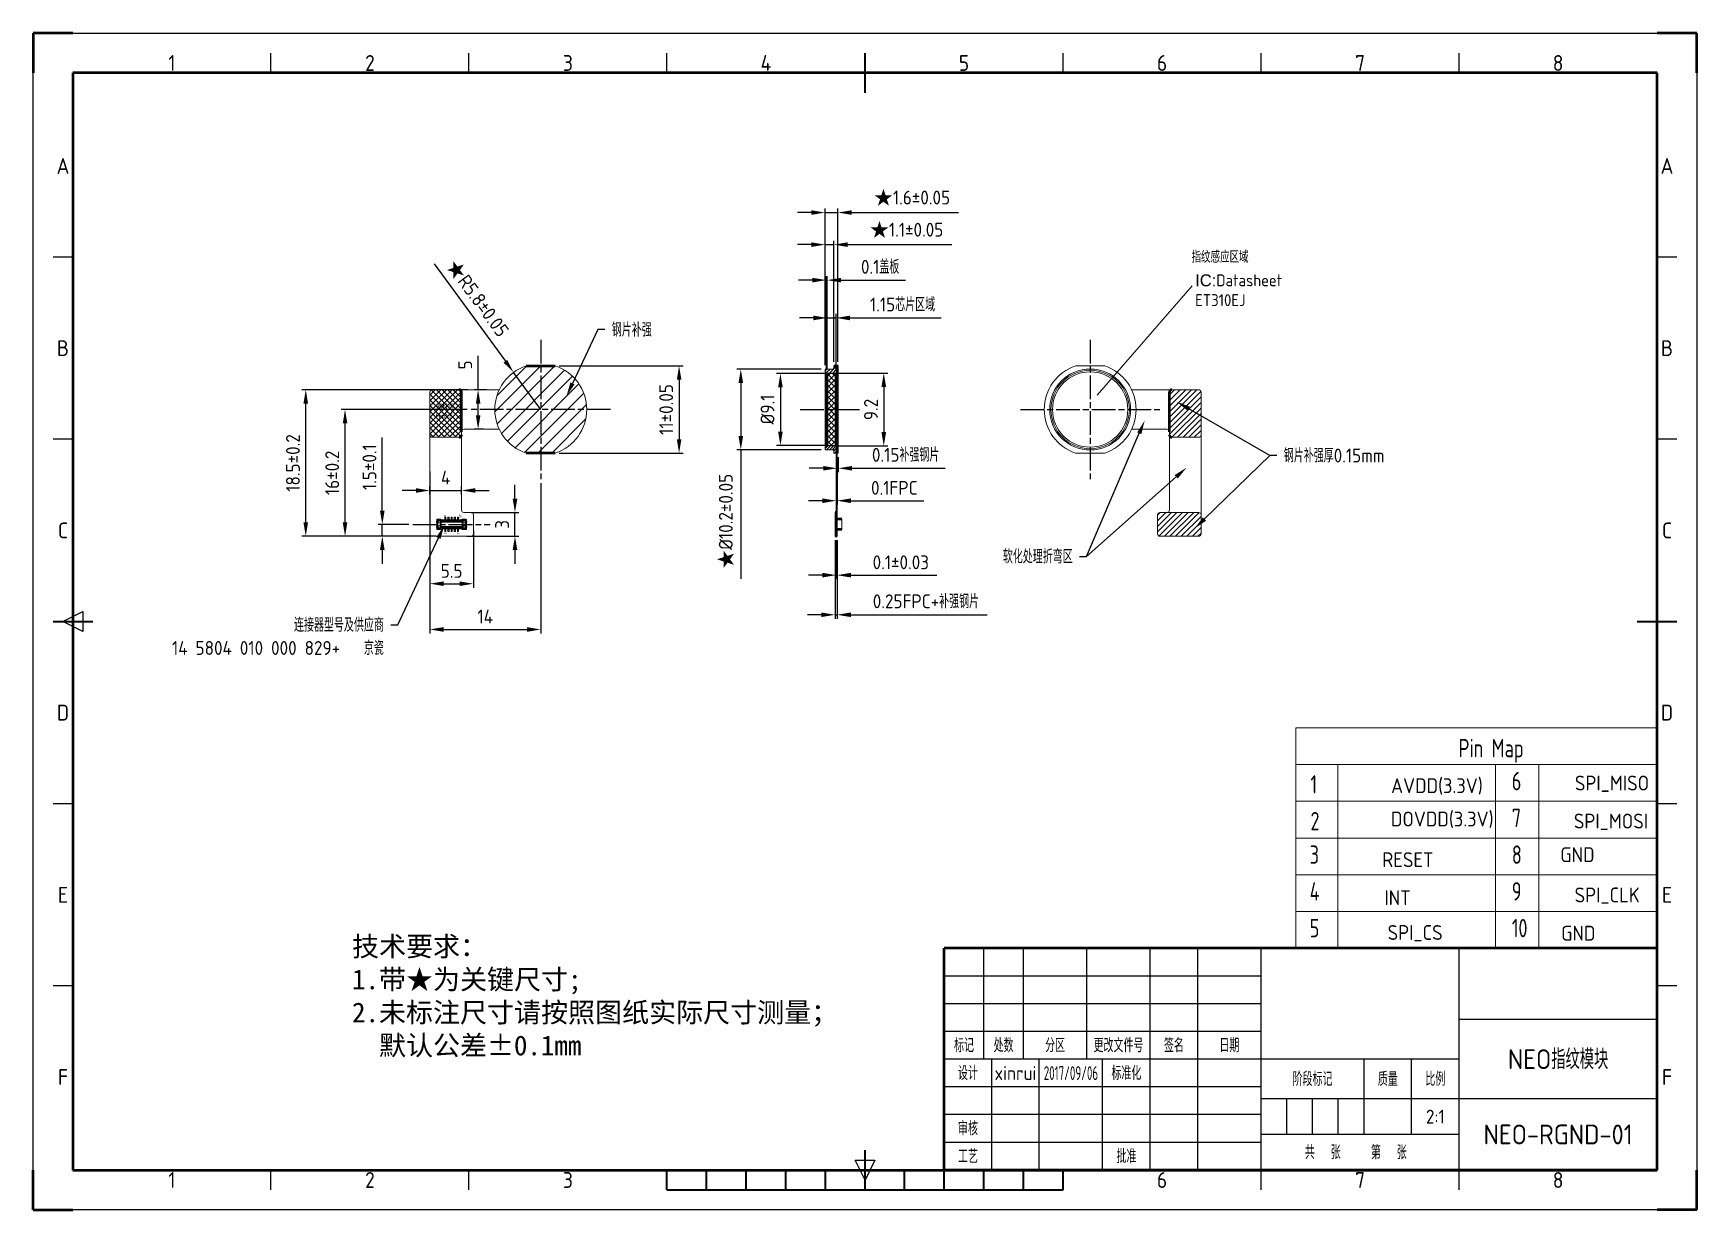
# Model space of a CAD drawing. Header units: millimetres. Extents: x 0 to 210, y 0 to 148.
import ezdxf
from ezdxf.enums import TextEntityAlignment as Align

# ---------------------------------------------------------------- set-up
doc = ezdxf.new("R2010")
doc.units = ezdxf.units.MM
doc.header["$LTSCALE"] = 0.5
doc.linetypes.add('AM_ISO08W050', pattern=[18, 12, -1.5, 3, -1.5])
doc.linetypes.add('AM_ISO08W050x2', pattern=[9, 6, -0.75, 1.5, -0.75])
for name, color, linetype, lineweight in [('AM_0', 7, 'Continuous', 50), ('AM_5', 3, 'Continuous', 25), ('AM_6', 2, 'Continuous', 35), ('AM_7', 4, 'AM_ISO08W050', 25), ('AM_8', 1, 'Continuous', 25), ('AM_BOR', 7, 'Continuous', 50), ('BOM', 7, 'Continuous', 18), ('NOTES', 1, 'Continuous', 13)]:
    doc.layers.add(name, color=color, linetype=linetype, lineweight=lineweight)
doc.layers.add('出图层', color=7, linetype='Continuous')
doc.styles.add('ACGBTS', font='isocp.shx', dxfattribs={"bigfont": 'gbcbig.shx'})
doc.styles.get("Standard").update_dxf_attribs({"font": 'ISOCP.SHX', "bigfont": 'gbcbig.shx'})
doc.styles.add('STYLE1', font='', dxfattribs={"width": 0.9})
doc.styles.get('STYLE1').set_extended_font_data('NSimSun')
doc.dimstyles.new('AM_GB$0', dxfattribs={"dimtxt": 3.5, "dimasz": 3.5, "dimexe": 1, "dimexo": 1, "dimgap": 1.5, "dimtad": 1, "dimdsep": 46, "dimtxsty": 'STANDARD', "dimcen": 0, "dimclrd": 256, "dimclre": 256, "dimclrt": 2, "dimadec": 0, "dimazin": 2, "dimtp": 0.1, "dimtm": 0.1, "dimtfac": 0.71, "dimtdec": 3, "dimtmove": 0, "dimatfit": 3, "dimfxl": 1, "dimlwd": -1, "dimlwe": -1, "dimarcsym": 0})
doc.dimstyles.new('AM_GB$4', dxfattribs={"dimtxt": 3.5, "dimasz": 3.5, "dimexe": 1, "dimexo": 1, "dimgap": 1.5, "dimtad": 1, "dimdsep": 46, "dimtxsty": 'STANDARD', "dimcen": 0, "dimclrd": 256, "dimclre": 256, "dimclrt": 2, "dimadec": 0, "dimazin": 2, "dimtp": 0.1, "dimtm": 0.1, "dimtfac": 0.71, "dimtdec": 3, "dimtmove": 0, "dimatfit": 3, "dimfxl": 1, "dimlwd": -1, "dimlwe": -1, "dimarcsym": 0})

msp = doc.modelspace()

# ---------------------------------------------------------------- texts
at = {"char_height": 0.6, "width": 13.15863, "attachment_point": 3, "style": 'STYLE1'}
for s, insert in [('器件区', (53.172, 101.693)), ('{\\fArial|b0|i0|c0|p32;H<0.5}', (52.992, 100.476))]:
    msp.add_mtext(s, dxfattribs=dict(at, insert=insert))
at = {"color": 1, "char_height": 0.3, "width": 0.30352, "attachment_point": 1, "rotation": 270}
for s, insert in [('{\\fNSimSun|b0|i0|c134|p49;6}', (52.133, 87.659)), ('{\\fNSimSun|b0|i0|c134|p49;10}', (54.066, 87.803)), ('{\\fNSimSun|b0|i0|c134|p49;5}', (52.153, 85.493)), ('{\\fNSimSun|b0|i0|c134|p49;1}', (53.785, 85.514))]:
    msp.add_mtext(s, dxfattribs=dict(at, insert=insert))
at = {"layer": 'AM_6', "color": 7, "lineweight": 50, "insert": (40.241, 34.491), "char_height": 2.5, "attachment_point": 1}
msp.add_mtext_dynamic_manual_height_columns('{\\fSimSun|b0|i0|c134|p2;\\C2;技术要求：\\P1.带★为关键尺寸;\\P2.未标注尺寸请按照图纸实际尺寸测量；\\P  默认公差±0.1mm}', width=85.20866, gutter_width=12.5, heights=[0], dxfattribs=at)
at = {"layer": 'BOM', "color": 4, "lineweight": 0, "width": 0.8}
for s, height, p in [('Pin Map', 2.3191, (179.941, 57.105)), ('1', 2.319, (161.24, 52.538)), ('6', 2.319, (186.658, 52.94)), ('7', 2.319, (186.658, 48.301)), ('2', 2.319, (161.24, 47.899)), ('3', 2.319, (161.146, 43.663)), ('8', 2.319, (186.658, 43.663)), ('4', 2.319, (161.146, 39.024)), ('9', 2.319, (186.658, 39.025)), ('5', 2.319, (161.146, 34.386)), ('10', 2.3191, (186.658, 34.387))]:
    msp.add_text(s, height=height, dxfattribs=at).set_placement(p)
at = {"layer": 'BOM', "color": 4, "lineweight": 0, "char_height": 1.875, "attachment_point": 9}
for s, insert in [('AVDD(3.3V)', (182.99, 52.399)), ('SPI_MISO', (203.992, 52.739)), ('DOVDD(3.3V)', (184.351, 48.192)), ('SPI_MOSI', (203.861, 47.942)), ('RESET', (176.766, 43.246)), ('GND', (197.107, 43.879)), ('INT', (173.891, 38.444)), ('SPI_CLK', (202.809, 38.616)), ('SPI_CS', (177.927, 33.878)), ('GND', (197.208, 33.966))]:
    msp.add_mtext(s, dxfattribs=dict(at, insert=insert))
at = {"layer": 'NOTES', "char_height": 1.5, "attachment_point": 1}
for s, insert, width in [('指纹感应区域', (146.225, 121.029), 13.15234), ('{\\fArial|b0|i0|c0|p32;IC:}Datasheet ET310EJ', (146.676, 118.067), 12.38952)]:
    msp.add_mtext(s, dxfattribs=dict(at, insert=insert, width=width))

# ---------------------------------------------------------------- blocks, each defined once
blk = doc.blocks.new('GB_A3')
for p, q in [((410, 287), (10, 287)), ((10, 287), (10, 10)), ((410, 10), (410, 287)), ((10, 10), (410, 10))]:
    blk.add_line(p, q)
at = {"layer": 'AM_BOR'}
for p, q in [((10, 297), (0, 297)), ((0, 297), (0, 287)), ((420, 297), (410, 297)), ((420, 287), (420, 297)), ((0, 0), (0, 10)), ((420, 0), (420, 10)), ((0, 0), (10, 0)), ((420, 0), (410, 0))]:
    blk.add_line(p, q, dxfattribs=at)
at = {"layer": 'AM_BOR', "color": 1, "lineweight": 25}
for p, q in [((0, 297), (420, 297)), ((0, 0), (0, 297)), ((420, 297), (420, 0)), ((60, 287), (60, 292)), ((110, 287), (110, 292)), ((160, 287), (160, 292)), ((260, 287), (260, 292)), ((310, 287), (310, 292)), ((360, 287), (360, 292)), ((10, 240.5), (5, 240.5)), ((415, 240.5), (410, 240.5)), ((10, 194.5), (5, 194.5)), ((415, 194.5), (410, 194.5)), ((7.5, 148.5), (12.5, 151)), ((12.5, 146), (7.5, 148.5)), ((12.5, 151), (12.5, 146)), ((10, 102.5), (5, 102.5)), ((415, 102.5), (410, 102.5)), ((10, 56.5), (5, 56.5)), ((415, 56.5), (410, 56.5)), ((60, 5), (60, 10)), ((110, 5), (110, 10)), ((210, 7.5), (207.5, 12.5)), ((207.5, 12.5), (212.5, 12.5)), ((212.5, 12.5), (210, 7.5)), ((310, 5), (310, 10)), ((360, 5), (360, 10)), ((420, 0), (0, 0))]:
    blk.add_line(p, q, dxfattribs=at)
at = {"layer": 'AM_BOR', "color": 2, "lineweight": 35}
for p, q in [((210, 282), (210, 292)), ((5, 148.5), (15, 148.5)), ((405, 148.5), (415, 148.5)), ((210, 5), (210, 15)), ((160, 5), (160, 10)), ((170, 5), (170, 10)), ((180, 5), (180, 10)), ((190, 5), (190, 10)), ((200, 5), (200, 10)), ((220, 5), (220, 10)), ((230, 5), (230, 10)), ((240, 5), (240, 10)), ((250, 5), (250, 10)), ((260, 5), (260, 10)), ((160, 5), (260, 5))]:
    blk.add_line(p, q, dxfattribs=at)
at = {"layer": 'AM_BOR', "color": 1, "lineweight": 25, "style": 'ACGBTS'}
for s, p in [('1', (35, 289.5)), ('2', (85, 289.5)), ('3', (135, 289.5)), ('4', (185, 289.5)), ('5', (235, 289.5)), ('6', (285, 289.5)), ('7', (335, 289.5)), ('8', (385, 289.5)), ('A', (7.5, 263.5)), ('A', (412.5, 263.5)), ('B', (7.5, 217.5)), ('B', (412.5, 217.5)), ('C', (7.5, 171.5)), ('C', (412.5, 171.5)), ('D', (7.5, 125.5)), ('D', (412.5, 125.5)), ('E', (7.5, 79.5)), ('E', (412.5, 79.5)), ('F', (7.5, 33.5)), ('F', (412.5, 33.5)), ('1', (35, 7.5)), ('2', (85, 7.5)), ('3', (135, 7.5)), ('6', (285, 7.5)), ('7', (335, 7.5)), ('8', (385, 7.5))]:
    blk.add_text(s, height=4, dxfattribs=at).set_placement(p, align=Align.MIDDLE)
blk = doc.blocks.new('GB_TITLE')
for p, q in [((0, 56), (-180, 56)), ((-180, 0), (-180, 56)), ((0, 0), (0, 56)), ((0, 0), (-180, 0))]:
    blk.add_line(p, q)
at = {"layer": 'AM_BOR', "color": 1, "lineweight": 25}
for p, q in [((-170, 28), (-170, 56)), ((-160, 28), (-160, 56)), ((-144, 28), (-144, 56)), ((-128, 28), (-128, 56)), ((-116, 28), (-116, 56)), ((-100, 0), (-100, 56)), ((-50, 0), (-50, 56)), ((-100, 49), (-180, 49)), ((-100, 42), (-180, 42)), ((0, 38), (-50, 38)), ((-100, 35), (-180, 35)), ((-100, 28), (-180, 28)), ((-168, 0), (-168, 28)), ((-156, 0), (-156, 28)), ((-140, 0), (-140, 28)), ((-128, 0), (-128, 28)), ((-116, 0), (-116, 28)), ((-50, 28), (-100, 28)), ((-74, 9), (-74, 28)), ((-62, 9), (-62, 28)), ((-100, 21), (-180, 21)), ((0, 18), (-100, 18)), ((-93.5, 9), (-93.5, 18)), ((-87, 9), (-87, 18)), ((-80.5, 9), (-80.5, 18)), ((-100, 14), (-180, 14)), ((-50, 9), (-100, 9)), ((-100, 7), (-180, 7))]:
    blk.add_line(p, q, dxfattribs=at)
at = {"layer": 'AM_BOR', "color": 1, "lineweight": 25, "style": 'ACGBTS'}
for s, p in [('标记', (-175, 31.5)), ('处数', (-165, 31.5)), ('更改文件号', (-136, 31.5)), ('签名', (-122, 31.5)), ('分区', (-152, 31.5)), ('日期', (-108, 31.5)), ('设计', (-174, 24.5)), ('标准化', (-134, 24.5)), ('阶段标记', (-87, 23)), ('质量', (-68, 23)), ('比例', (-56, 23)), ('审核', (-174, 10.5)), ('工艺', (-174, 3.5)), ('共  张', (-84.42, 4.53)), ('第  张 ', (-66.75, 4.5))]:
    blk.add_text(s, height=3.5, dxfattribs=at).set_placement(p, align=Align.MIDDLE_CENTER)
at = {"layer": 'AM_BOR', "color": 1, "lineweight": 25}
blk.add_text('批准', height=3.5, dxfattribs=at).set_placement((-134, 3.5), align=Align.MIDDLE_CENTER)
at = {"layer": 'AM_BOR', "color": 2, "lineweight": 35, "style": 'ACGBTS'}
for tag, height, p in [('GEN-TITLE-CMPNAME{9.6}', 5, (-25, 47)), ('GEN-TITLE-MAT1{9.6}', 5, (-75, 42)), ('GEN-TITLE-DWG{9.6}', 5, (-25, 28)), ('GEN-TITLE-NAME{3.2}', 3.5, (-162, 24.5)), ('GEN-TITLE-DAT{4.2}', 3.5, (-148, 24.5)), ('GEN-TITLE-STD{3.1}', 3.5, (-122, 24.5)), ('GEN-TITLE-STDDAT{4.0}', 3.5, (-108, 24.5)), ('GEN-TITLE-CHKM{3.2}', 3.5, (-162, 10.5)), ('GEN-TITLE-CHKD{4.2}', 3.5, (-148, 10.5)), ('GEN-TITLE-PHMRK1{1.5}', 3.5, (-96.75, 13.5)), ('GEN-TITLE-PHMRK2{1.5}', 3.5, (-90.25, 13.5)), ('GEN-TITLE-PHMRK3{1.5}', 3.5, (-83.75, 13.5)), ('GEN-TITLE-PHMRK4{1.5}', 3.5, (-77.25, 13.5)), ('GEN-TITLE-MASS{3.2}', 3.5, (-68, 13.5)), ('GEN-TITLE-SCA{3.2}', 3.5, (-56, 13.5)), ('GEN-TITLE-NR{9.6}', 5, (-25, 9)), ('GEN-TITLE-PROC{3.2}', 3.5, (-162, 3.5)), ('GEN-TITLE-PROCD{4.2}', 3.5, (-148, 3.5)), ('GEN-TITLE-APPM{3.1}', 3.5, (-122, 3.5)), ('GEN-TITLE-APPD{4.0}', 3.5, (-108, 3.5)), ('GEN-TITLE-QTY{1.5}', 3.5, (-84.42, 4.53)), ('GEN-TITLE-SHEET{1.5}', 3.5, (-66.75, 4.5))]:
    blk.add_attdef(tag, text='', height=height, dxfattribs=at).set_placement(p, align=Align.MIDDLE_CENTER)
blk = doc.blocks.new('*D19')
at = {"layer": 'AM_5', "linetype": 'ByBlock', "transparency": 16777216}
for p, q in [((98.22, 121.82), (96.47, 121.82)), ((99.97, 106.61), (99.97, 122.32)), ((99.97, 121.82), (101.07, 121.82)), ((101.07, 107.01), (101.07, 122.32)), ((102.82, 121.82), (115.95, 121.82))]:
    blk.add_line(p, q, dxfattribs=at)
at = {"layer": 'AM_5', "transparency": 16777216}
for points in [[(98.22, 122.11), (98.22, 121.53), (99.97, 121.82)], [(102.82, 122.11), (102.82, 121.53), (101.07, 121.82)]]:
    blk.add_solid(points, dxfattribs=at)
at = {"layer": 'Defpoints', "color": 0, "transparency": 16777216}
for p in [(101.07, 121.82), (99.97, 106.11), (101.07, 106.51)]:
    blk.add_point(p, dxfattribs=at)
at = {"layer": 'AM_5', "color": 2, "transparency": 16777216, "insert": (110.26, 123.63), "char_height": 1.75, "attachment_point": 5}
blk.add_mtext('{\\fSimSun|b0|i0|c134|p0;★}1.1%%p0.05', dxfattribs=at)
blk = doc.blocks.new('*D20')
at = {"layer": 'AM_5', "linetype": 'ByBlock', "transparency": 16777216}
for p, q in [((99.97, 106.61), (99.97, 126.37)), ((101.57, 107.01), (101.57, 126.37)), ((98.22, 125.87), (96.47, 125.87)), ((99.97, 125.87), (101.57, 125.87)), ((103.32, 125.87), (116.8, 125.87))]:
    blk.add_line(p, q, dxfattribs=at)
at = {"layer": 'AM_5', "transparency": 16777216}
for points in [[(98.22, 126.16), (98.22, 125.58), (99.97, 125.87)], [(103.32, 126.16), (103.32, 125.58), (101.57, 125.87)]]:
    blk.add_solid(points, dxfattribs=at)
at = {"layer": 'Defpoints', "color": 0, "transparency": 16777216}
for p in [(101.57, 125.87), (99.97, 106.11), (101.57, 106.51)]:
    blk.add_point(p, dxfattribs=at)
at = {"layer": 'AM_5', "color": 2, "transparency": 16777216, "insert": (110.94, 127.69), "char_height": 1.75, "attachment_point": 5}
blk.add_mtext('{\\fSimSun|b0|i0|c134|p0;★}1.6%%p0.05', dxfattribs=at)
blk = doc.blocks.new('*D21')
at = {"layer": 'AM_5', "linetype": 'ByBlock', "transparency": 16777216}
for p, q in [((54.76, 101.01), (38.86, 101.01)), ((39.36, 86.76), (39.36, 99.26)), ((50.83, 85.01), (38.86, 85.01))]:
    blk.add_line(p, q, dxfattribs=at)
at = {"layer": 'AM_5', "transparency": 16777216}
for points in [[(39.07, 99.26), (39.65, 99.26), (39.36, 101.01)], [(39.07, 86.76), (39.65, 86.76), (39.36, 85.01)]]:
    blk.add_solid(points, dxfattribs=at)
at = {"layer": 'Defpoints', "color": 0, "transparency": 16777216}
for p in [(39.36, 101.01), (55.26, 101.01), (51.33, 85.01)]:
    blk.add_point(p, dxfattribs=at)
at = {"layer": 'AM_5', "color": 2, "transparency": 16777216, "insert": (37.74, 93.01), "char_height": 1.75, "attachment_point": 5, "rotation": 90}
blk.add_mtext('16%%p0.2', dxfattribs=at)
blk = doc.blocks.new('*D22')
at = {"layer": 'AM_5', "linetype": 'ByBlock', "transparency": 16777216}
for p, q in [((54.89, 103.51), (33.9, 103.51)), ((34.4, 86.76), (34.4, 101.76)), ((50.58, 85.01), (33.9, 85.01))]:
    blk.add_line(p, q, dxfattribs=at)
at = {"layer": 'AM_5', "transparency": 16777216}
for points in [[(34.11, 101.76), (34.69, 101.76), (34.4, 103.51)], [(34.11, 86.76), (34.69, 86.76), (34.4, 85.01)]]:
    blk.add_solid(points, dxfattribs=at)
at = {"layer": 'Defpoints', "color": 0, "transparency": 16777216}
for p in [(34.4, 103.51), (55.39, 103.51), (51.08, 85.01)]:
    blk.add_point(p, dxfattribs=at)
at = {"layer": 'AM_5', "color": 2, "transparency": 16777216, "insert": (32.78, 94.26), "char_height": 1.75, "attachment_point": 5, "rotation": 90}
blk.add_mtext('18.5%%p0.2', dxfattribs=at)
blk = doc.blocks.new('*D23')
at = {"layer": 'AM_5', "linetype": 'ByBlock', "transparency": 16777216}
for p, q in [((60.81, 89.76), (60.81, 91.51)), ((55.31, 88.01), (61.31, 88.01)), ((60.81, 85.01), (60.81, 88.01)), ((54.7, 85.01), (61.31, 85.01)), ((60.81, 83.26), (60.81, 81.51))]:
    blk.add_line(p, q, dxfattribs=at)
at = {"layer": 'AM_5', "transparency": 16777216}
for points in [[(60.52, 89.76), (61.11, 89.76), (60.81, 88.01)], [(60.52, 83.26), (61.11, 83.26), (60.81, 85.01)]]:
    blk.add_solid(points, dxfattribs=at)
at = {"layer": 'Defpoints', "color": 0, "transparency": 16777216}
for p in [(54.81, 88.01), (60.81, 88.01), (54.2, 85.01)]:
    blk.add_point(p, dxfattribs=at)
at = {"layer": 'AM_5', "color": 2, "transparency": 16777216, "insert": (59.19, 86.51), "char_height": 1.75, "attachment_point": 5, "rotation": 90}
blk.add_mtext('3', dxfattribs=at)
blk = doc.blocks.new('*D24')
at = {"layer": 'AM_5', "linetype": 'ByBlock', "transparency": 16777216}
for p, q in [((44.06, 88.26), (44.06, 97.46)), ((47.43, 86.51), (43.56, 86.51)), ((44.06, 85.01), (44.06, 86.51)), ((50.57, 85.01), (43.56, 85.01)), ((44.06, 83.26), (44.06, 81.51))]:
    blk.add_line(p, q, dxfattribs=at)
at = {"layer": 'AM_5', "transparency": 16777216}
for points in [[(43.77, 88.26), (44.36, 88.26), (44.06, 86.51)], [(43.77, 83.26), (44.36, 83.26), (44.06, 85.01)]]:
    blk.add_solid(points, dxfattribs=at)
at = {"layer": 'Defpoints', "color": 0, "transparency": 16777216}
for p in [(44.06, 86.51), (47.93, 86.51), (51.07, 85.01)]:
    blk.add_point(p, dxfattribs=at)
at = {"layer": 'AM_5', "color": 2, "transparency": 16777216, "insert": (42.44, 93.74), "char_height": 1.75, "attachment_point": 5, "rotation": 90}
blk.add_mtext('1.5%%p0.1', dxfattribs=at)
blk = doc.blocks.new('*D25')
at = {"layer": 'AM_5', "linetype": 'ByBlock', "transparency": 16777216}
for p, q in [((56.16, 103.51), (56.16, 107.78)), ((57.22, 103.51), (55.66, 103.51)), ((56.16, 100.26), (56.16, 101.76)), ((56.82, 98.51), (55.66, 98.51))]:
    blk.add_line(p, q, dxfattribs=at)
at = {"layer": 'AM_5', "transparency": 16777216}
for points in [[(55.87, 101.76), (56.45, 101.76), (56.16, 103.51)], [(55.87, 100.26), (56.45, 100.26), (56.16, 98.51)]]:
    blk.add_solid(points, dxfattribs=at)
at = {"layer": 'Defpoints', "color": 0, "transparency": 16777216}
for p in [(56.16, 103.51), (57.72, 103.51), (57.32, 98.51)]:
    blk.add_point(p, dxfattribs=at)
at = {"layer": 'AM_5', "color": 2, "transparency": 16777216, "insert": (54.53, 106.64), "char_height": 1.75, "attachment_point": 5, "rotation": 90}
blk.add_mtext('5', dxfattribs=at)
blk = doc.blocks.new('*D26')
at = {"layer": 'AM_5', "linetype": 'ByBlock', "transparency": 16777216}
for p, q in [((50.06, 93.2), (50.06, 72.75)), ((64.06, 91.71), (64.06, 72.75)), ((51.81, 73.25), (62.31, 73.25))]:
    blk.add_line(p, q, dxfattribs=at)
at = {"layer": 'AM_5', "transparency": 16777216}
for points in [[(51.81, 73.54), (51.81, 72.95), (50.06, 73.25)], [(62.31, 73.54), (62.31, 72.95), (64.06, 73.25)]]:
    blk.add_solid(points, dxfattribs=at)
at = {"layer": 'Defpoints', "color": 0, "transparency": 16777216}
for p in [(50.06, 93.7), (64.06, 92.21), (64.06, 73.25)]:
    blk.add_point(p, dxfattribs=at)
at = {"layer": 'AM_5', "color": 2, "transparency": 16777216, "insert": (57.06, 74.87), "char_height": 1.75, "attachment_point": 5}
blk.add_mtext('14', dxfattribs=at)
blk = doc.blocks.new('*D27')
at = {"layer": 'AM_5', "linetype": 'ByBlock', "transparency": 16777216}
for p, q in [((50.06, 85.45), (50.06, 78.52)), ((55.56, 85.68), (55.56, 78.52)), ((51.81, 79.02), (53.81, 79.02))]:
    blk.add_line(p, q, dxfattribs=at)
at = {"layer": 'AM_5', "transparency": 16777216}
for points in [[(51.81, 79.31), (51.81, 78.73), (50.06, 79.02)], [(53.81, 79.31), (53.81, 78.73), (55.56, 79.02)]]:
    blk.add_solid(points, dxfattribs=at)
at = {"layer": 'Defpoints', "color": 0, "transparency": 16777216}
for p in [(55.56, 86.18), (50.06, 85.95), (55.56, 79.02)]:
    blk.add_point(p, dxfattribs=at)
at = {"layer": 'AM_5', "color": 2, "transparency": 16777216, "insert": (52.81, 80.64), "char_height": 1.75, "attachment_point": 5}
blk.add_mtext('5.5', dxfattribs=at)
blk = doc.blocks.new('*D28')
at = {"layer": 'AM_5', "linetype": 'ByBlock', "transparency": 16777216}
for p, q in [((48.31, 90.79), (46.56, 90.79)), ((50.06, 90.26), (50.06, 91.29)), ((50.06, 90.79), (54.06, 90.79)), ((54.06, 90.26), (54.06, 91.29)), ((55.81, 90.79), (57.56, 90.79))]:
    blk.add_line(p, q, dxfattribs=at)
at = {"layer": 'AM_5', "transparency": 16777216}
for points in [[(48.31, 91.08), (48.31, 90.5), (50.06, 90.79)], [(55.81, 91.08), (55.81, 90.5), (54.06, 90.79)]]:
    blk.add_solid(points, dxfattribs=at)
at = {"layer": 'Defpoints', "color": 0, "transparency": 16777216}
for p in [(54.06, 90.79), (50.06, 89.76), (54.06, 89.76)]:
    blk.add_point(p, dxfattribs=at)
at = {"layer": 'AM_5', "color": 2, "transparency": 16777216, "insert": (52.06, 92.42), "char_height": 1.75, "attachment_point": 5}
blk.add_mtext('4', dxfattribs=at)
blk = doc.blocks.new('*D29')
at = {"layer": 'AM_5', "linetype": 'ByBlock', "transparency": 16777216}
for p, q in [((99.47, 106.11), (88.82, 106.11)), ((89.32, 104.36), (89.32, 97.66)), ((99.47, 95.91), (88.82, 95.91)), ((89.32, 95.91), (89.32, 79.64))]:
    blk.add_line(p, q, dxfattribs=at)
at = {"layer": 'AM_5', "transparency": 16777216}
for points in [[(89.03, 104.36), (89.61, 104.36), (89.32, 106.11)], [(89.03, 97.66), (89.61, 97.66), (89.32, 95.91)]]:
    blk.add_solid(points, dxfattribs=at)
at = {"layer": 'Defpoints', "color": 0, "transparency": 16777216}
for p in [(89.32, 106.11), (99.97, 106.11), (99.97, 95.91)]:
    blk.add_point(p, dxfattribs=at)
at = {"layer": 'AM_5', "color": 2, "transparency": 16777216, "insert": (87.5, 86.9), "char_height": 1.75, "attachment_point": 5, "rotation": 90}
blk.add_mtext('{\\fSimSun|b0|i0|c134|p0;★}%%c10.2%%p0.05', dxfattribs=at)
blk = doc.blocks.new('*S212')
at = {"layer": 'AM_5', "color": 3, "linetype": 'Continuous'}
for p, q in [((46.01, 73.82), (51.15, 84.79)), ((45.13, 73.82), (46.01, 73.82))]:
    blk.add_line(p, q, dxfattribs=at)
blk.add_trace([(51.41, 84.67), (50.88, 84.91), (51.89, 86.38)], dxfattribs=at)
at = {"layer": 'AM_5', "color": 2, "insert": (44.26, 74.7), "char_height": 1.75, "attachment_point": 3}
blk.add_mtext('连接器型号及供应商\\P14 5804 010 000 829+   京瓷\\P', dxfattribs=at)
blk = doc.blocks.new('*D31')
at = {"layer": 'AM_5', "linetype": 'ByBlock', "transparency": 16777216}
for p, q in [((101.37, 84.51), (101.37, 79.6)), ((101.47, 84.51), (101.47, 79.6)), ((99.62, 80.1), (97.87, 80.1)), ((101.37, 80.1), (101.47, 80.1)), ((103.22, 80.1), (114.07, 80.1))]:
    blk.add_line(p, q, dxfattribs=at)
at = {"layer": 'AM_5', "transparency": 16777216}
for points in [[(99.62, 80.39), (99.62, 79.81), (101.37, 80.1)], [(103.22, 80.39), (103.22, 79.81), (101.47, 80.1)]]:
    blk.add_solid(points, dxfattribs=at)
at = {"layer": 'Defpoints', "color": 0, "transparency": 16777216}
for p in [(101.37, 85.01), (101.47, 85.01), (101.47, 80.1)]:
    blk.add_point(p, dxfattribs=at)
at = {"layer": 'AM_5', "color": 2, "transparency": 16777216, "insert": (109.52, 81.72), "char_height": 1.75, "attachment_point": 5}
blk.add_mtext('0.1%%p0.03', dxfattribs=at)
blk = doc.blocks.new('*S213')
at = {"layer": 'AM_5', "color": 3, "linetype": 'Continuous'}
for p, q in [((132.97, 82.45), (139.62, 98.01)), ((132.97, 82.45), (144.29, 92.51)), ((132.1, 82.45), (132.97, 82.45))]:
    blk.add_line(p, q, dxfattribs=at)
for points in [[(139.89, 97.9), (139.36, 98.12), (140.31, 99.62)], [(144.48, 92.3), (144.1, 92.73), (145.6, 93.68)]]:
    blk.add_trace(points, dxfattribs=at)
at = {"layer": 'AM_5', "color": 2, "insert": (131.22, 83.33), "char_height": 1.75, "attachment_point": 3}
blk.add_mtext('软化处理折弯区', dxfattribs=at)
blk = doc.blocks.new('*S214')
at = {"layer": 'AM_5', "color": 3, "linetype": 'Continuous'}
for p, q in [((156.12, 95.2), (145.87, 101.11)), ((156.12, 95.2), (147.86, 87.19)), ((157, 95.2), (156.12, 95.2))]:
    blk.add_line(p, q, dxfattribs=at)
for points in [[(146.02, 101.36), (145.72, 100.86), (144.35, 101.98)], [(147.66, 87.4), (148.06, 86.98), (146.6, 85.97)]]:
    blk.add_trace(points, dxfattribs=at)
at = {"layer": 'AM_5', "color": 2, "insert": (157.87, 96.08), "char_height": 1.75, "attachment_point": 1}
blk.add_mtext('钢片补强厚0.15mm', dxfattribs=at)
blk = doc.blocks.new('*S215')
at = {"layer": 'AM_5', "color": 3, "linetype": 'Continuous'}
for p, q in [((71.29, 111.09), (68.07, 104.31)), ((72.17, 111.09), (71.29, 111.09))]:
    blk.add_line(p, q, dxfattribs=at)
blk.add_trace([(67.81, 104.43), (68.34, 104.18), (67.32, 102.73)], dxfattribs=at)
at = {"layer": 'AM_5', "color": 2, "insert": (73.04, 111.96), "char_height": 1.75, "attachment_point": 1}
blk.add_mtext('钢片补强', dxfattribs=at)
blk = doc.blocks.new('*D32')
at = {"layer": 'AM_5', "linetype": 'ByBlock', "transparency": 16777216}
for p, q in [((66.41, 106.51), (82.03, 106.51)), ((81.53, 104.76), (81.53, 97.26)), ((66.41, 95.51), (82.03, 95.51))]:
    blk.add_line(p, q, dxfattribs=at)
at = {"layer": 'AM_5', "transparency": 16777216}
for points in [[(81.24, 104.76), (81.82, 104.76), (81.53, 106.51)], [(81.24, 97.26), (81.82, 97.26), (81.53, 95.51)]]:
    blk.add_solid(points, dxfattribs=at)
at = {"layer": 'Defpoints', "color": 0, "transparency": 16777216}
for p in [(65.91, 106.51), (65.91, 95.51), (81.53, 95.51)]:
    blk.add_point(p, dxfattribs=at)
at = {"layer": 'AM_5', "color": 2, "transparency": 16777216, "insert": (79.9, 101.01), "char_height": 1.75, "attachment_point": 5, "rotation": 90}
blk.add_mtext('11%%p0.05', dxfattribs=at)
blk = doc.blocks.new('*D33')
at = {"layer": 'AM_5', "linetype": 'ByBlock', "transparency": 16777216}
for p, q in [((50.6, 119.38), (59.6, 107.1)), ((64.06, 101.01), (60.64, 105.69))]:
    blk.add_line(p, q, dxfattribs=at)
at = {"layer": 'AM_5', "transparency": 16777216}
blk.add_solid([(59.84, 107.27), (59.37, 106.93), (60.64, 105.69)], dxfattribs=at)
at = {"layer": 'Defpoints', "color": 0, "transparency": 16777216}
for p in [(60.64, 105.69), (64.06, 101.01)]:
    blk.add_point(p, dxfattribs=at)
at = {"layer": 'AM_5', "color": 2, "transparency": 16777216, "insert": (56.05, 115.02), "char_height": 1.75, "attachment_point": 5, "rotation": 306.2351}
blk.add_mtext('{\\fSimSun|b0|i0|c134|p0;★}R5.8%%p0.05', dxfattribs=at)
blk = doc.blocks.new('*D205')
at = {"layer": 'AM_5', "linetype": 'ByBlock', "transparency": 16777216}
for p, q in [((100.1, 105.56), (93.82, 105.56)), ((94.32, 103.81), (94.32, 98.21)), ((100.25, 96.46), (93.82, 96.46))]:
    blk.add_line(p, q, dxfattribs=at)
at = {"layer": 'AM_5', "transparency": 16777216}
for points in [[(94.03, 103.81), (94.61, 103.81), (94.32, 105.56)], [(94.03, 98.21), (94.61, 98.21), (94.32, 96.46)]]:
    blk.add_solid(points, dxfattribs=at)
at = {"layer": 'Defpoints', "color": 0, "transparency": 16777216}
for p in [(100.6, 105.56), (94.32, 96.46), (100.75, 96.46)]:
    blk.add_point(p, dxfattribs=at)
at = {"layer": 'AM_5', "color": 2, "transparency": 16777216, "insert": (92.69, 101.01), "char_height": 1.75, "attachment_point": 5, "rotation": 90}
blk.add_mtext('%%c9.1', dxfattribs=at)
blk = doc.blocks.new('*D206')
at = {"layer": 'AM_5', "linetype": 'ByBlock', "transparency": 16777216}
for p, q in [((100.12, 106.06), (100.12, 117.84)), ((100.22, 106.06), (100.22, 117.84)), ((98.37, 117.34), (96.62, 117.34)), ((100.12, 117.34), (100.22, 117.34)), ((101.97, 117.34), (110.1, 117.34))]:
    blk.add_line(p, q, dxfattribs=at)
at = {"layer": 'AM_5', "transparency": 16777216}
for points in [[(98.37, 117.63), (98.37, 117.05), (100.12, 117.34)], [(101.97, 117.63), (101.97, 117.05), (100.22, 117.34)]]:
    blk.add_solid(points, dxfattribs=at)
at = {"layer": 'Defpoints', "color": 0, "transparency": 16777216}
for p in [(100.22, 117.34), (100.12, 105.56), (100.22, 105.56)]:
    blk.add_point(p, dxfattribs=at)
at = {"layer": 'AM_5', "color": 2, "transparency": 16777216, "insert": (106.91, 119.02), "char_height": 1.75, "attachment_point": 5}
blk.add_mtext('0.1盖板', dxfattribs=at)
blk = doc.blocks.new('*D207')
at = {"layer": 'AM_5', "linetype": 'ByBlock', "transparency": 16777216}
for p, q in [((101.37, 93.76), (101.37, 89)), ((101.47, 93.76), (101.47, 89)), ((99.62, 89.5), (97.87, 89.5)), ((101.37, 89.5), (101.47, 89.5)), ((103.22, 89.5), (112.42, 89.5))]:
    blk.add_line(p, q, dxfattribs=at)
at = {"layer": 'AM_5', "transparency": 16777216}
for points in [[(99.62, 89.79), (99.62, 89.2), (101.37, 89.5)], [(103.22, 89.79), (103.22, 89.2), (101.47, 89.5)]]:
    blk.add_solid(points, dxfattribs=at)
at = {"layer": 'Defpoints', "color": 0, "transparency": 16777216}
for p in [(101.37, 94.26), (101.47, 94.26), (101.47, 89.5)]:
    blk.add_point(p, dxfattribs=at)
at = {"layer": 'AM_5', "color": 2, "transparency": 16777216, "insert": (108.7, 91.12), "char_height": 1.75, "attachment_point": 5}
blk.add_mtext('0.1FPC', dxfattribs=at)
blk = doc.blocks.new('*D208')
at = {"layer": 'AM_5', "linetype": 'ByBlock', "transparency": 16777216}
for p, q in [((101.47, 95.01), (101.47, 93.09)), ((101.62, 95.01), (101.62, 93.09)), ((99.72, 93.59), (97.97, 93.59)), ((101.47, 93.59), (101.62, 93.59)), ((103.37, 93.59), (115.13, 93.59))]:
    blk.add_line(p, q, dxfattribs=at)
at = {"layer": 'AM_5', "transparency": 16777216}
for points in [[(99.72, 93.88), (99.72, 93.3), (101.47, 93.59)], [(103.37, 93.88), (103.37, 93.3), (101.62, 93.59)]]:
    blk.add_solid(points, dxfattribs=at)
at = {"layer": 'Defpoints', "color": 0, "transparency": 16777216}
for p in [(101.47, 95.51), (101.62, 95.51), (101.62, 93.59)]:
    blk.add_point(p, dxfattribs=at)
at = {"layer": 'AM_5', "color": 2, "transparency": 16777216, "insert": (110.13, 95.28), "char_height": 1.75, "attachment_point": 5}
blk.add_mtext('0.15补强钢片', dxfattribs=at)
blk = doc.blocks.new('*D209')
at = {"layer": 'AM_5', "linetype": 'ByBlock', "transparency": 16777216}
for p, q in [((101.22, 84.51), (101.22, 74.6)), ((101.47, 84.51), (101.47, 74.6)), ((99.47, 75.1), (97.72, 75.1)), ((101.22, 75.1), (101.47, 75.1)), ((103.22, 75.1), (120.41, 75.1))]:
    blk.add_line(p, q, dxfattribs=at)
at = {"layer": 'AM_5', "transparency": 16777216}
for points in [[(99.47, 75.39), (99.47, 74.81), (101.22, 75.1)], [(103.22, 75.39), (103.22, 74.81), (101.47, 75.1)]]:
    blk.add_solid(points, dxfattribs=at)
at = {"layer": 'Defpoints', "color": 0, "transparency": 16777216}
for p in [(101.22, 85.01), (101.47, 85.01), (101.47, 75.1)]:
    blk.add_point(p, dxfattribs=at)
at = {"layer": 'AM_5', "color": 2, "transparency": 16777216, "insert": (112.69, 76.79), "char_height": 1.75, "attachment_point": 5}
blk.add_mtext('0.25FPC+补强钢片', dxfattribs=at)
blk = doc.blocks.new('*D210')
at = {"layer": 'AM_5', "linetype": 'ByBlock', "transparency": 16777216}
for p, q in [((101.25, 105.61), (107.87, 105.61)), ((107.37, 103.86), (107.37, 98.16)), ((101.25, 96.41), (107.87, 96.41))]:
    blk.add_line(p, q, dxfattribs=at)
at = {"layer": 'AM_5', "transparency": 16777216}
for points in [[(107.08, 103.86), (107.66, 103.86), (107.37, 105.61)], [(107.08, 98.16), (107.66, 98.16), (107.37, 96.41)]]:
    blk.add_solid(points, dxfattribs=at)
at = {"layer": 'Defpoints', "color": 0, "transparency": 16777216}
for p in [(100.75, 105.61), (100.75, 96.41), (107.37, 96.41)]:
    blk.add_point(p, dxfattribs=at)
at = {"layer": 'AM_5', "color": 2, "transparency": 16777216, "insert": (105.75, 101.01), "char_height": 1.75, "attachment_point": 5, "rotation": 90}
blk.add_mtext('9.2', dxfattribs=at)
blk = doc.blocks.new('*D211')
at = {"layer": 'AM_5', "linetype": 'ByBlock', "transparency": 16777216}
for p, q in [((98.47, 112.57), (96.72, 112.57)), ((100.22, 106.06), (100.22, 113.07)), ((100.22, 112.57), (101.37, 112.57)), ((101.37, 105.88), (101.37, 113.07)), ((103.12, 112.57), (114.61, 112.57))]:
    blk.add_line(p, q, dxfattribs=at)
at = {"layer": 'AM_5', "transparency": 16777216}
for points in [[(98.47, 112.86), (98.47, 112.27), (100.22, 112.57)], [(103.12, 112.86), (103.12, 112.27), (101.37, 112.57)]]:
    blk.add_solid(points, dxfattribs=at)
at = {"layer": 'Defpoints', "color": 0, "transparency": 16777216}
for p in [(101.37, 112.57), (100.22, 105.56), (101.37, 105.38)]:
    blk.add_point(p, dxfattribs=at)
at = {"layer": 'AM_5', "color": 2, "transparency": 16777216, "insert": (109.74, 114.26), "char_height": 1.75, "attachment_point": 5}
blk.add_mtext('1.15芯片区域', dxfattribs=at)

# ---------------------------------------------------------------- dimensions: what is measured, and where the dimension line sits
at = {"layer": 'AM_5'}
for base, p1, p2, text, picture, middle in [((101.572, 125.87), (99.972, 106.111), (101.572, 106.511), '{\\fSimSun|b0|i0|c134|p0;★}<>%%p0.05', '*D20', (110.935, 127.686)), ((101.072, 121.818), (99.972, 106.111), (101.072, 106.511), '{\\fSimSun|b0|i0|c134|p0;★}<>%%p0.05', '*D19', (110.26, 123.634)), ((101.472, 75.098), (101.222, 85.011), (101.472, 85.011), '<>FPC+补强钢片', '*D209', (112.69, 76.791))]:
    dim = msp.add_linear_dim(base=base, p1=p1, p2=p2, text=text, dimstyle='AM_GB$0', override={"dimscale": 0.5}, dxfattribs=at)
    dim.commit()
    dim.dimension.update_dxf_attribs({"geometry": picture, "text_midpoint": middle})
dim = msp.add_radius_dim(center=(64.065, 101.011), mpoint=(60.637, 105.69), text='{\\fSimSun|b0|i0|c134|p0;★}<>%%p0.05', dimstyle='AM_GB$4', override={"dimscale": 0.5}, dxfattribs=at)
dim.commit()
dim.dimension.update_dxf_attribs({"geometry": '*D33', "text_midpoint": (56.049, 115.021)})
for base, p1, p2, angle, text, picture, middle in [((100.222, 117.34), (100.122, 105.561), (100.222, 105.561), 0, '<>盖板', '*D206', (106.909, 119.023)), ((101.372, 112.566), (100.222, 105.561), (101.372, 105.381), 0, '<>芯片区域', '*D211', (109.741, 114.258)), ((81.529, 95.511), (65.906, 106.511), (65.906, 95.511), 90, '<>%%p0.05', '*D32', (79.904, 101.011)), ((94.319, 96.461), (100.596, 105.561), (100.747, 96.461), 90, '%%c<>', '*D205', (92.694, 101.011)), ((34.403, 103.511), (51.076, 85.011), (55.39, 103.511), 90, '<>%%p0.2', '*D22', (32.778, 94.261)), ((39.362, 101.011), (51.33, 85.011), (55.265, 101.011), 90, '<>%%p0.2', '*D21', (37.736, 93.011)), ((44.065, 86.511), (51.071, 85.011), (47.935, 86.511), 90, '<>%%p0.1', '*D24', (42.44, 93.736)), ((101.622, 93.589), (101.472, 95.511), (101.622, 95.511), 0, '<>补强钢片', '*D208', (110.128, 95.281)), ((101.472, 89.497), (101.372, 94.261), (101.472, 94.261), 0, '<>FPC', '*D207', (108.698, 91.122)), ((101.472, 80.098), (101.372, 85.011), (101.472, 85.011), 0, '<>%%p0.03', '*D31', (109.522, 81.723))]:
    dim = msp.add_linear_dim(base=base, p1=p1, p2=p2, angle=angle, text=text, dimstyle='AM_GB$0', override={"dimscale": 0.5}, dxfattribs=at)
    dim.commit()
    dim.dimension.update_dxf_attribs({"geometry": picture, "text_midpoint": middle})
dim = msp.add_linear_dim(base=(56.158, 103.511), p1=(57.323, 98.511), p2=(57.723, 103.511), angle=90, dimstyle='AM_GB$0', override={"dimscale": 0.5}, dxfattribs=at)
dim.commit()
dim.dimension.update_dxf_attribs({"geometry": '*D25', "text_midpoint": (56.158, 106.639), "dimtype": 160})
dim = msp.add_linear_dim(base=(89.319, 106.111), p1=(99.972, 95.911), p2=(99.972, 106.111), angle=90, text='{\\fSimSun|b0|i0|c134|p0;★}%%c<>%%p0.05', dimstyle='AM_GB$0', override={"dimscale": 0.5}, dxfattribs=at)
dim.commit()
dim.dimension.update_dxf_attribs({"geometry": '*D29', "text_midpoint": (89.319, 86.898), "dimtype": 160})
for base, p1, p2, angle, picture, middle in [((107.372, 96.411), (100.747, 105.611), (100.747, 96.411), 90, '*D210', (105.747, 101.011)), ((64.065, 73.245), (50.065, 93.701), (64.065, 92.211), 0, '*D26', (57.065, 74.87)), ((60.815, 88.011), (54.201, 85.011), (54.815, 88.011), 90, '*D23', (59.19, 86.511)), ((55.565, 79.018), (50.065, 85.954), (55.565, 86.181), 0, '*D27', (52.815, 80.643))]:
    dim = msp.add_linear_dim(base=base, p1=p1, p2=p2, angle=angle, dimstyle='AM_GB$0', override={"dimscale": 0.5}, dxfattribs=at)
    dim.commit()
    dim.dimension.update_dxf_attribs({"geometry": picture, "text_midpoint": middle})
dim = msp.add_linear_dim(base=(54.065, 90.793), p1=(50.065, 89.758), p2=(54.065, 89.758), dimstyle='AM_GB$0', override={"dimscale": 0.5}, dxfattribs=at)
dim.commit()
dim.dimension.update_dxf_attribs({"geometry": '*D28', "text_midpoint": (52.065, 92.418)})

# ---------------------------------------------------------------- hatches: boundary and pattern name
at = {"layer": 'AM_8'}
h = msp.add_hatch(dxfattribs=at)
h.set_pattern_fill('_U', color=256, scale=1.25, angle=45, style=0, pattern_type=0)
h.set_pattern_definition([(45, (0, 0), (-0.883883, 0.883883), [])])
edge = h.paths.add_edge_path()
edge.add_line((65.906, 106.511), (62.224, 106.511))
edge.add_arc((64.065, 101.011), 5.8, 108.50863, 251.49137)
edge.add_line((62.224, 95.511), (65.906, 95.511))
edge.add_arc((64.065, 101.011), 5.8, 288.50863, 431.49137)
h = msp.add_hatch(dxfattribs=at)
h.set_pattern_fill('_U', color=256, scale=0.3, angle=45, style=0, pattern_type=0)
h.set_pattern_definition([(45, (0, 0), (-0.21213203, 0.21213203), [])])
h.paths.add_polyline_path([(99.972, 105.933), (100.122, 105.611), (101.372, 105.611), (101.372, 106.511), (101.072, 106.511), (101.072, 106.111), (99.972, 106.111)])
h = msp.add_hatch(dxfattribs=at)
h.set_pattern_fill('_U', color=256, scale=0.5, angle=45, style=0, double=1, pattern_type=0)
h.set_pattern_definition([(45, (0, 0), (-0.3535534, 0.3535534), []), (135, (0, 0), (-0.3535534, -0.3535534), [])])
h.paths.add_polyline_path([(100.272, 105.561), (100.272, 96.461), (101.372, 96.461), (101.372, 105.561)])
h = msp.add_hatch(dxfattribs=at)
h.set_pattern_fill('_U', color=256, scale=0.5, angle=45, style=0, double=1, pattern_type=0)
h.set_pattern_definition([(45, (0.26645, 0), (-0.3535534, 0.3535534), []), (135, (0.26645, 0), (-0.3535534, -0.3535534), [])])
edge = h.paths.add_edge_path()
edge.add_line((53.765, 103.511), (50.365, 103.511))
edge.add_arc((50.365, 103.211), 0.3, 90, 180)
edge.add_line((50.065, 103.211), (50.065, 97.811))
edge.add_arc((50.365, 97.811), 0.3, 180, 270)
edge.add_line((50.365, 97.511), (53.765, 97.511))
edge.add_arc((53.765, 97.811), 0.3, 270, 360)
edge.add_line((54.065, 97.811), (54.065, 103.211))
edge.add_arc((53.765, 103.211), 0.3, 0, 90)
h = msp.add_hatch(dxfattribs=at)
h.set_pattern_fill('_U', color=256, scale=0.5, angle=45, style=0, pattern_type=0)
h.set_pattern_definition([(45, (0.26645, 0), (-0.3535534, 0.3535534), [])])
edge = h.paths.add_edge_path()
edge.add_line((147.124, 103.511), (143.724, 103.511))
edge.add_arc((143.724, 103.211), 0.3, 90, 180)
edge.add_line((143.424, 103.211), (143.424, 97.811))
edge.add_arc((143.724, 97.811), 0.3, 180, 270)
edge.add_line((143.724, 97.511), (147.124, 97.511))
edge.add_arc((147.124, 97.811), 0.3, 270, 360)
edge.add_line((147.424, 97.811), (147.424, 103.211))
edge.add_arc((147.124, 103.211), 0.3, 0, 90)
h = msp.add_hatch(dxfattribs=at)
h.set_pattern_fill('_U', color=256, scale=0.25, angle=45, style=0, pattern_type=0)
h.set_pattern_definition([(45, (0, 0), (-0.1767767, 0.1767767), [])])
h.paths.add_polyline_path([(99.972, 96.09), (99.972, 95.911), (101.072, 95.911), (101.072, 95.511), (101.372, 95.511), (101.372, 96.411), (100.122, 96.411)])
h = msp.add_hatch(dxfattribs=at)
h.set_pattern_fill('_U', color=256, scale=0.5, angle=45, style=0, pattern_type=0)
h.set_pattern_definition([(45, (0.26645, 4), (-0.3535534, 0.3535534), [])])
edge = h.paths.add_edge_path()
edge.add_line((141.924, 87.711), (141.924, 85.311))
edge.add_arc((142.224, 85.311), 0.3, 180, 270)
edge.add_line((142.224, 85.011), (147.124, 85.011))
edge.add_arc((147.124, 85.311), 0.3, 270, 360)
edge.add_line((147.424, 85.311), (147.424, 87.711))
edge.add_arc((147.124, 87.711), 0.3, 0, 90)
edge.add_line((147.124, 88.011), (142.224, 88.011))
edge.add_arc((142.224, 87.711), 0.3, 90, 180)

# ---------------------------------------------------------------- linework, layer by layer
at = {"color": 7, "linetype": 'Continuous', "lineweight": 15}
for p, q in [((101.072, 106.111), (99.972, 106.111)), ((99.972, 101.011), (99.972, 106.111)), ((100.122, 105.611), (99.972, 105.933)), ((101.372, 105.611), (100.122, 105.611)), ((101.372, 105.561), (100.122, 105.561)), ((101.372, 106.511), (101.072, 106.511)), ((101.072, 106.511), (101.072, 106.111)), ((101.572, 106.511), (101.372, 106.511)), ((101.372, 106.511), (101.372, 103.511)), ((101.472, 106.511), (101.472, 98.511)), ((101.472, 106.511), (101.472, 85.011)), ((101.622, 106.511), (101.622, 95.511)), ((131.583, 106.511), (135.266, 106.511)), ((50.065, 103.211), (50.065, 85.311)), ((58.831, 103.511), (50.365, 103.511)), ((101.372, 103.511), (101.372, 85.011)), ((138.658, 103.511), (147.124, 103.511)), ((147.424, 103.211), (147.424, 85.397)), ((99.972, 95.911), (99.972, 101.011)), ((53.765, 97.511), (50.365, 97.511)), ((54.065, 98.211), (54.065, 88.311)), ((54.365, 98.511), (58.831, 98.511)), ((101.622, 98.511), (101.622, 95.511)), ((143.124, 98.511), (138.658, 98.511)), ((143.424, 98.211), (143.424, 88.311)), ((143.724, 97.511), (147.124, 97.511)), ((100.122, 96.411), (99.972, 96.09)), ((99.972, 95.911), (101.072, 95.911)), ((100.122, 96.461), (101.372, 96.461)), ((100.122, 96.411), (101.372, 96.411)), ((101.072, 95.911), (101.072, 95.511)), ((101.072, 95.511), (101.372, 95.511)), ((101.472, 95.511), (101.622, 95.511)), ((131.583, 95.511), (135.266, 95.511)), ((50.915, 86.762), (50.915, 86.912)), ((50.935, 86.912), (50.915, 86.912)), ((50.935, 86.762), (50.915, 86.762)), ((50.915, 86.111), (50.915, 86.261)), ((50.935, 86.261), (50.915, 86.261)), ((50.935, 86.111), (50.915, 86.111)), ((50.935, 85.954), (50.935, 87.069)), ((51.04, 87.069), (50.935, 87.069)), ((54.695, 86.961), (50.935, 86.961)), ((50.985, 87.069), (50.985, 85.954)), ((51.465, 87.124), (51.008, 87.124)), ((51.465, 87.169), (51.035, 87.169)), ((51.406, 87.053), (51.058, 87.053)), ((51.058, 86.321), (51.058, 86.701)), ((51.405, 86.701), (51.058, 86.701)), ((51.405, 86.321), (51.058, 86.321)), ((51.061, 86.701), (51.061, 87.05)), ((51.061, 85.973), (51.061, 86.321)), ((51.115, 86.701), (51.115, 86.996)), ((51.365, 86.996), (51.115, 86.996)), ((51.115, 86.027), (51.115, 86.321)), ((51.365, 86.701), (51.365, 86.996)), ((51.365, 86.027), (51.365, 86.321)), ((51.405, 86.321), (51.405, 86.701)), ((51.406, 87.053), (51.465, 87.089)), ((51.464, 87.042), (51.465, 87.03)), ((51.465, 87.03), (51.464, 87.042)), ((51.465, 87.169), (51.665, 87.081)), ((51.465, 87.042), (51.465, 87.168)), ((51.465, 85.992), (51.465, 87.03)), ((54.165, 86.936), (51.465, 86.936)), ((51.465, 86.811), (54.165, 86.811)), ((51.505, 86.771), (51.465, 86.811)), ((51.465, 86.211), (51.505, 86.251)), ((54.165, 86.211), (51.465, 86.211)), ((51.505, 86.251), (51.505, 86.771)), ((54.125, 86.771), (51.505, 86.771)), ((54.125, 86.251), (51.505, 86.251)), ((53.965, 87.081), (51.665, 87.081)), ((51.665, 87.081), (51.94, 87.081)), ((52.09, 87.411), (51.94, 87.411)), ((51.94, 87.411), (51.94, 87.212)), ((52.09, 87.411), (51.94, 87.411)), ((51.94, 87.081), (51.94, 87.411)), ((51.94, 87.212), (52.09, 87.212)), ((51.94, 87.212), (52.09, 87.212)), ((51.94, 87.163), (52.09, 87.163)), ((52.09, 87.16), (51.94, 87.16)), ((51.94, 87.112), (52.09, 87.112)), ((52.09, 87.212), (52.09, 87.411)), ((52.09, 87.081), (52.09, 87.411)), ((52.34, 87.411), (52.49, 87.411)), ((52.34, 87.081), (52.34, 87.411)), ((52.34, 87.211), (52.49, 87.212)), ((52.34, 87.212), (52.49, 87.212)), ((52.34, 87.163), (52.49, 87.163)), ((52.34, 87.16), (52.49, 87.16)), ((52.34, 87.112), (52.49, 87.112)), ((52.49, 87.081), (52.49, 87.411)), ((52.89, 87.411), (52.74, 87.411)), ((52.74, 87.081), (52.74, 87.411)), ((52.74, 87.212), (52.89, 87.212)), ((52.74, 87.163), (52.89, 87.163)), ((52.74, 87.16), (52.89, 87.16)), ((52.74, 87.112), (52.89, 87.112)), ((52.89, 87.081), (52.89, 87.411)), ((53.29, 87.411), (53.14, 87.411)), ((53.14, 87.081), (53.14, 87.411)), ((53.14, 87.212), (53.29, 87.212)), ((53.14, 87.163), (53.29, 87.163)), ((53.14, 87.16), (53.29, 87.16)), ((53.14, 87.112), (53.29, 87.112)), ((53.29, 87.081), (53.29, 87.411)), ((53.69, 87.411), (53.54, 87.411)), ((53.54, 87.411), (53.54, 87.212)), ((53.69, 87.411), (53.54, 87.411)), ((53.54, 87.081), (53.54, 87.411)), ((53.54, 87.212), (53.69, 87.212)), ((53.54, 87.212), (53.69, 87.212)), ((53.54, 87.163), (53.69, 87.163)), ((53.69, 87.16), (53.54, 87.16)), ((53.54, 87.112), (53.69, 87.112)), ((53.69, 87.212), (53.69, 87.411)), ((53.69, 87.081), (53.69, 87.411)), ((53.965, 87.081), (54.165, 87.169)), ((54.125, 86.771), (54.165, 86.811)), ((54.125, 86.251), (54.125, 86.771)), ((54.165, 86.211), (54.125, 86.251)), ((54.165, 87.169), (54.595, 87.169)), ((54.165, 87.169), (54.165, 87.039)), ((54.622, 87.124), (54.165, 87.124)), ((54.224, 87.053), (54.165, 87.089)), ((54.165, 85.992), (54.165, 87.03)), ((54.572, 87.053), (54.224, 87.053)), ((54.572, 86.701), (54.225, 86.701)), ((54.225, 86.321), (54.225, 86.701)), ((54.572, 86.321), (54.225, 86.321)), ((54.515, 86.996), (54.265, 86.996)), ((54.265, 86.701), (54.265, 86.996)), ((54.265, 86.027), (54.265, 86.321)), ((55.265, 88.011), (54.365, 88.011)), ((54.515, 86.701), (54.515, 86.996)), ((54.515, 86.027), (54.515, 86.321)), ((54.569, 86.701), (54.569, 87.05)), ((54.569, 85.973), (54.569, 86.321)), ((54.572, 86.321), (54.572, 86.701)), ((54.695, 87.069), (54.59, 87.069)), ((54.645, 87.069), (54.645, 85.954)), ((54.695, 85.954), (54.695, 87.069)), ((54.715, 86.912), (54.695, 86.912)), ((54.715, 86.762), (54.695, 86.762)), ((54.715, 86.261), (54.695, 86.261)), ((54.715, 86.111), (54.695, 86.111)), ((54.715, 86.762), (54.715, 86.912)), ((54.715, 86.111), (54.715, 86.261)), ((55.565, 87.711), (55.565, 85.311)), ((101.222, 88.011), (101.222, 85.011)), ((102.072, 87.159), (102.072, 85.843)), ((141.924, 87.711), (141.924, 85.311)), ((142.224, 88.011), (147.124, 88.011)), ((55.265, 85.011), (50.365, 85.011)), ((54.695, 86.061), (50.935, 86.061)), ((51.04, 85.954), (50.935, 85.954)), ((51.465, 85.899), (51.008, 85.899)), ((51.465, 85.854), (51.035, 85.854)), ((51.406, 85.969), (51.058, 85.969)), ((51.365, 86.027), (51.115, 86.027)), ((54.165, 86.086), (51.465, 86.086)), ((51.636, 86.054), (51.465, 85.979)), ((51.465, 85.854), (51.465, 85.979)), ((51.465, 85.854), (51.665, 85.941)), ((53.997, 86.066), (51.633, 86.066)), ((51.665, 85.941), (51.665, 85.941)), ((51.665, 85.941), (53.965, 85.941)), ((51.94, 85.611), (51.94, 85.941)), ((52.09, 85.911), (51.94, 85.911)), ((52.09, 85.863), (51.94, 85.863)), ((51.94, 85.859), (52.09, 85.859)), ((52.09, 85.811), (51.94, 85.811)), ((51.94, 85.811), (51.94, 85.611)), ((51.94, 85.811), (52.09, 85.811)), ((51.94, 85.611), (52.09, 85.611)), ((52.09, 85.611), (51.94, 85.611)), ((52.09, 85.611), (52.09, 85.941)), ((52.09, 85.611), (52.09, 85.811)), ((52.34, 85.611), (52.34, 85.941)), ((52.49, 85.911), (52.34, 85.911)), ((52.34, 85.863), (52.49, 85.863)), ((52.34, 85.859), (52.49, 85.859)), ((52.49, 85.811), (52.34, 85.811)), ((52.49, 85.811), (52.34, 85.811)), ((52.49, 85.611), (52.34, 85.611)), ((52.49, 85.611), (52.49, 85.941)), ((52.74, 85.611), (52.74, 85.941)), ((52.89, 85.911), (52.74, 85.911)), ((52.89, 85.863), (52.74, 85.863)), ((52.74, 85.859), (52.89, 85.859)), ((52.89, 85.811), (52.74, 85.811)), ((52.74, 85.811), (52.89, 85.811)), ((52.89, 85.611), (52.74, 85.611)), ((52.89, 85.611), (52.89, 85.941)), ((53.14, 85.611), (53.14, 85.941)), ((53.29, 85.911), (53.14, 85.911)), ((53.29, 85.863), (53.14, 85.863)), ((53.14, 85.859), (53.29, 85.859)), ((53.29, 85.811), (53.14, 85.811)), ((53.14, 85.811), (53.29, 85.811)), ((53.29, 85.611), (53.14, 85.611)), ((53.29, 85.611), (53.29, 85.941)), ((53.54, 85.611), (53.54, 85.941)), ((53.69, 85.911), (53.54, 85.911)), ((53.69, 85.863), (53.54, 85.863)), ((53.54, 85.859), (53.69, 85.859)), ((53.69, 85.811), (53.54, 85.811)), ((53.54, 85.811), (53.54, 85.611)), ((53.69, 85.811), (53.54, 85.811)), ((53.54, 85.611), (53.69, 85.611)), ((53.69, 85.611), (53.54, 85.611)), ((53.965, 85.941), (53.69, 85.941)), ((53.69, 85.611), (53.69, 85.941)), ((53.69, 85.611), (53.69, 85.811)), ((53.965, 85.941), (54.165, 85.854)), ((54.165, 85.854), (53.965, 85.941)), ((53.965, 85.941), (53.965, 85.941)), ((54.165, 85.979), (53.994, 86.054)), ((54.165, 85.979), (54.165, 85.992)), ((54.165, 85.992), (54.165, 85.979)), ((54.165, 85.854), (54.165, 85.979)), ((54.224, 85.969), (54.165, 85.934)), ((54.622, 85.899), (54.165, 85.899)), ((54.165, 85.854), (54.595, 85.854)), ((54.572, 85.969), (54.224, 85.969)), ((54.515, 86.027), (54.265, 86.027)), ((54.695, 85.954), (54.59, 85.954)), ((142.224, 85.011), (147.124, 85.011))]:
    msp.add_line(p, q, dxfattribs=at)
msp.add_lwpolyline([(51.464, 87.169), (51.464, 87.169), (51.463, 87.169), (51.464, 87.169)], dxfattribs=at)
for radius in [5.1, 4.95, 4.75]:
    msp.add_circle((133.424, 101.011), radius, dxfattribs=at)
for centre, radius, start, end in [((64.065, 101.011), 5.8, 108.50863, 251.49137), ((64.065, 101.011), 5.8, 288.50863, 71.49137), ((133.424, 101.011), 5.8, 108.50863, 251.49137), ((133.424, 101.011), 5.8, 288.50863, 71.49137), ((50.365, 103.211), 0.3, 90, 180), ((147.124, 103.211), 0.3, 360, 90), ((50.365, 97.811), 0.3, 180, 270), ((54.365, 98.211), 0.3, 90, 180), ((143.124, 98.211), 0.3, 0, 90), ((147.124, 97.811), 0.3, 270, 360), ((54.365, 88.311), 0.3, 180, 270), ((143.124, 88.311), 0.3, 270, 0), ((51.035, 87.069), 0.1, 90, 180), ((54.595, 87.069), 0.1, 359.99744, 90.00256), ((55.265, 87.711), 0.3, 0, 90), ((142.224, 87.711), 0.3, 90, 180), ((147.124, 87.711), 0.3, 0, 90), ((50.365, 85.311), 0.3, 180, 270), ((51.035, 85.954), 0.1, 179.99742, 270.00258), ((54.595, 85.954), 0.1, 269.99744, 0.00256), ((55.265, 85.311), 0.3, 270, 360), ((142.224, 85.311), 0.3, 180, 270), ((147.124, 85.311), 0.3, 270, 360)]:
    msp.add_arc(centre, radius, start, end, dxfattribs=at)
for points, knots in [([(50.935, 87.069), (50.935, 87.077), (50.937, 87.095), (50.947, 87.119), (50.963, 87.14), (50.985, 87.156), (51.009, 87.166), (51.026, 87.169), (51.035, 87.169)], [0, 0, 0, 0, 0.02583418, 0.05209968, 0.07833819, 0.1045812, 0.13083052, 0.15663107, 0.15663107, 0.15663107, 0.15663107]), ([(51.01, 87.15), (51.006, 87.145), (50.998, 87.133), (50.991, 87.114), (50.986, 87.092), (50.985, 87.077), (50.985, 87.069)], [0, 0, 0, 0, 0.018997041, 0.040022874, 0.062570934, 0.085922409, 0.085922409, 0.085922409, 0.085922409]), ([(50.985, 87.069), (50.985, 87.077), (50.986, 87.092), (50.991, 87.114), (50.998, 87.133), (51.006, 87.145), (51.01, 87.15)], [0, 0, 0, 0, 0.023376538, 0.045648067, 0.066714719, 0.085923411, 0.085923411, 0.085923411, 0.085923411]), ([(51.008, 87.124), (51.007, 87.127), (51.008, 87.133), (51.008, 87.142), (51.009, 87.147), (51.01, 87.15)], [0, 0, 0, 0, 0.009542842, 0.018275271, 0.026060742, 0.026060742, 0.026060742, 0.026060742]), ([(51.01, 87.15), (51.009, 87.147), (51.008, 87.142), (51.008, 87.133), (51.007, 87.127), (51.008, 87.124)], [0, 0, 0, 0, 0.007752855, 0.016473337, 0.02606367, 0.02606367, 0.02606367, 0.02606367]), ([(51.008, 87.124), (51.008, 87.119), (51.009, 87.11), (51.016, 87.096), (51.027, 87.082), (51.035, 87.073), (51.04, 87.069)], [0, 0, 0, 0, 0.013074956, 0.028188513, 0.045623077, 0.065528765, 0.065528765, 0.065528765, 0.065528765]), ([(51.04, 87.069), (51.035, 87.073), (51.027, 87.082), (51.016, 87.096), (51.009, 87.11), (51.008, 87.119), (51.008, 87.124)], [0, 0, 0, 0, 0.019906456, 0.037341582, 0.052455012, 0.06553007, 0.06553007, 0.06553007, 0.06553007]), ([(51.037, 87.169), (51.036, 87.169), (51.033, 87.169), (51.029, 87.168), (51.026, 87.168), (51.023, 87.167), (51.02, 87.166), (51.017, 87.164), (51.015, 87.162), (51.013, 87.159), (51.011, 87.154), (51.01, 87.151), (51.01, 87.15)], [0, 0, 0, 0, 0.004255091, 0.007987572, 0.011325637, 0.014458098, 0.017523339, 0.020646851, 0.02398123, 0.027725349, 0.032127596, 0.037481248, 0.037481248, 0.037481248, 0.037481248]), ([(51.037, 87.169), (51.037, 87.169), (51.036, 87.169), (51.035, 87.169), (51.035, 87.169), (51.035, 87.169)], [0, 0, 0, 0, 0.0011807215, 0.0018995593, 0.0021552281, 0.0021552281, 0.0021552281, 0.0021552281]), ([(51.04, 87.069), (51.042, 87.067), (51.046, 87.064), (51.052, 87.058), (51.056, 87.055), (51.058, 87.053)], [0, 0, 0, 0, 0.00772152, 0.015464845, 0.023228193, 0.023228193, 0.023228193, 0.023228193]), ([(51.058, 87.053), (51.056, 87.055), (51.052, 87.058), (51.046, 87.064), (51.042, 87.067), (51.04, 87.069)], [0, 0, 0, 0, 0.007702035, 0.015440337, 0.023207909, 0.023207909, 0.023207909, 0.023207909]), ([(51.061, 87.05), (51.061, 87.05), (51.06, 87.051), (51.059, 87.052), (51.058, 87.053), (51.058, 87.053)], [0, 0, 0, 0, 0.0015691022, 0.0031167097, 0.0046387812, 0.0046387812, 0.0046387812, 0.0046387812]), ([(51.058, 87.053), (51.058, 87.053), (51.059, 87.052), (51.06, 87.051), (51.061, 87.05), (51.061, 87.05)], [0, 0, 0, 0, 0.0015260535, 0.0030701129, 0.0046312013, 0.0046312013, 0.0046312013, 0.0046312013]), ([(51.061, 87.05), (51.066, 87.045), (51.078, 87.033), (51.096, 87.015), (51.108, 87.003), (51.115, 86.996)], [0, 0, 0, 0, 0.022391827, 0.048201234, 0.076365428, 0.076365428, 0.076365428, 0.076365428]), ([(51.115, 86.996), (51.108, 87.003), (51.096, 87.015), (51.078, 87.033), (51.066, 87.045), (51.061, 87.05)], [0, 0, 0, 0, 0.02817101, 0.053981703, 0.076365623, 0.076365623, 0.076365623, 0.076365623]), ([(51.406, 87.053), (51.401, 87.05), (51.392, 87.044), (51.38, 87.033), (51.371, 87.021), (51.366, 87.008), (51.365, 87), (51.365, 86.996)], [0, 0, 0, 0, 0.017370638, 0.033339362, 0.047993336, 0.061355427, 0.073401361, 0.073401361, 0.073401361, 0.073401361]), ([(51.365, 86.996), (51.365, 87), (51.366, 87.008), (51.371, 87.021), (51.38, 87.033), (51.392, 87.044), (51.401, 87.05), (51.406, 87.053)], [0, 0, 0, 0, 0.012077298, 0.025433869, 0.04008214, 0.056043406, 0.073401006, 0.073401006, 0.073401006, 0.073401006]), ([(51.465, 87.042), (51.464, 87.042), (51.464, 87.042), (51.464, 87.041), (51.464, 87.041), (51.464, 87.04), (51.464, 87.039), (51.464, 87.038), (51.464, 87.037), (51.463, 87.036), (51.463, 87.035), (51.463, 87.034), (51.463, 87.033), (51.462, 87.032), (51.462, 87.032), (51.462, 87.031), (51.462, 87.03), (51.462, 87.03), (51.463, 87.029), (51.464, 87.03), (51.464, 87.03), (51.465, 87.03), (51.465, 87.03)], [0, 0, 0, 0, 0.000533266, 0.001157792, 0.001840234, 0.002581124, 0.003383237, 0.004250591, 0.005187542, 0.006199339, 0.007292315, 0.008416108, 0.009416288, 0.010297776, 0.011081145, 0.011781902, 0.012411833, 0.012974158, 0.013503116, 0.014108936, 0.014775626, 0.015514556, 0.015514556, 0.015514556, 0.015514556]), ([(51.465, 87.03), (51.465, 87.03), (51.464, 87.03), (51.464, 87.03), (51.463, 87.029), (51.462, 87.03), (51.462, 87.03), (51.462, 87.031), (51.462, 87.032), (51.462, 87.032), (51.463, 87.033), (51.463, 87.034), (51.463, 87.035), (51.463, 87.036), (51.463, 87.037), (51.464, 87.038), (51.464, 87.038), (51.464, 87.039), (51.464, 87.04), (51.464, 87.04), (51.464, 87.041), (51.464, 87.041), (51.464, 87.042), (51.464, 87.042), (51.464, 87.042)], [0, 0, 0, 0, 0.00076139, 0.001438388, 0.002038168, 0.002559868, 0.003119681, 0.003741711, 0.004420085, 0.005155904, 0.005951981, 0.006811921, 0.007739975, 0.008742709, 0.0097835, 0.010724014, 0.011551548, 0.012286478, 0.012943644, 0.013534334, 0.014067627, 0.014550602, 0.014987097, 0.015354588, 0.015354588, 0.015354588, 0.015354588]), ([(51.465, 87.169), (51.465, 87.169), (51.464, 87.169), (51.464, 87.169), (51.464, 87.169), (51.464, 87.169)], [0, 0, 0, 0, 0.0002116534, 0.0006093242, 0.0011461893, 0.0011461893, 0.0011461893, 0.0011461893]), ([(51.464, 87.169), (51.464, 87.169), (51.464, 87.168), (51.464, 87.168), (51.464, 87.168), (51.465, 87.168)], [0, 0, 0, 0, 0.0003051699, 0.0006721502, 0.0010669335, 0.0010669335, 0.0010669335, 0.0010669335]), ([(51.464, 87.169), (51.464, 87.169), (51.464, 87.169), (51.464, 87.169), (51.464, 87.169), (51.464, 87.169)], [0, 0, 0, 0, 0.00032136629, 0.00062582211, 0.00091356135, 0.00091356135, 0.00091356135, 0.00091356135]), ([(51.464, 87.042), (51.464, 87.044), (51.465, 87.047), (51.465, 87.052), (51.465, 87.055), (51.465, 87.056)], [0, 0, 0, 0, 0.004525772, 0.009260102, 0.014206845, 0.014206845, 0.014206845, 0.014206845]), ([(51.465, 87.169), (51.465, 87.169), (51.465, 87.169), (51.465, 87.169), (51.465, 87.169)], [0, 0, 0, 0, 0.00014523212, 0.00029046678, 0.00029046678, 0.00029046678, 0.00029046678]), ([(51.465, 87.169), (51.465, 87.169), (51.465, 87.169), (51.465, 87.169), (51.465, 87.169)], [0, 0, 0, 0, 0.00014157186, 0.00028314473, 0.00028314473, 0.00028314473, 0.00028314473]), ([(51.465, 87.168), (51.465, 87.166), (51.465, 87.16), (51.465, 87.147), (51.465, 87.128), (51.465, 87.104), (51.465, 87.074), (51.465, 87.053), (51.465, 87.042)], [0, 0, 0, 0, 0.00626882, 0.01908326, 0.0378843, 0.06253739, 0.09268296, 0.12595592, 0.12595592, 0.12595592, 0.12595592]), ([(51.465, 87.089), (51.465, 87.093), (51.465, 87.1), (51.464, 87.112), (51.465, 87.12), (51.465, 87.124)], [0, 0, 0, 0, 0.011509893, 0.023197691, 0.03472046, 0.03472046, 0.03472046, 0.03472046]), ([(51.465, 87.056), (51.465, 87.057), (51.465, 87.058), (51.465, 87.06), (51.465, 87.061), (51.465, 87.061)], [0, 0, 0, 0, 0.0016447128, 0.0032562679, 0.0048351723, 0.0048351723, 0.0048351723, 0.0048351723]), ([(51.634, 86.958), (51.615, 86.966), (51.578, 86.982), (51.521, 87.006), (51.484, 87.022), (51.465, 87.03)], [0, 0, 0, 0, 0.06126095, 0.1225515, 0.18387459, 0.18387459, 0.18387459, 0.18387459]), ([(51.465, 87.03), (51.484, 87.022), (51.521, 87.006), (51.578, 86.982), (51.615, 86.966), (51.634, 86.958)], [0, 0, 0, 0, 0.06123932, 0.12253149, 0.18387458, 0.18387458, 0.18387458, 0.18387458]), ([(51.634, 86.958), (51.635, 86.961), (51.637, 86.969), (51.64, 86.981), (51.643, 86.995), (51.646, 87.009), (51.65, 87.024), (51.654, 87.039), (51.658, 87.053), (51.661, 87.066), (51.663, 87.075), (51.664, 87.08), (51.665, 87.081)], [0, 0, 0, 0, 0.01150252, 0.02410674, 0.03777374, 0.05242274, 0.06785733, 0.08366875, 0.0990645, 0.11282408, 0.12319183, 0.12728598, 0.12728598, 0.12728598, 0.12728598]), ([(51.665, 87.081), (51.664, 87.08), (51.663, 87.075), (51.661, 87.066), (51.658, 87.053), (51.654, 87.039), (51.65, 87.024), (51.646, 87.009), (51.643, 86.995), (51.64, 86.981), (51.637, 86.969), (51.635, 86.961), (51.634, 86.958)], [0, 0, 0, 0, 0.00407106, 0.01447092, 0.02831988, 0.04372843, 0.05950055, 0.07490953, 0.0895511, 0.10321323, 0.11580669, 0.12729447, 0.12729447, 0.12729447, 0.12729447]), ([(52.74, 86.956), (52.617, 86.956), (52.371, 86.957), (52.003, 86.957), (51.757, 86.958), (51.634, 86.958)], [0, 0, 0, 0, 0.3688665, 0.7375019, 1.1059057, 1.1059057, 1.1059057, 1.1059057]), ([(51.634, 86.958), (51.757, 86.958), (52.003, 86.957), (52.371, 86.957), (52.617, 86.956), (52.74, 86.956)], [0, 0, 0, 0, 0.368728, 0.7373651, 1.1059057, 1.1059057, 1.1059057, 1.1059057]), ([(52.74, 86.956), (52.887, 86.957), (53.173, 86.959), (53.591, 86.962), (53.863, 86.961), (53.995, 86.96)], [0, 0, 0, 0, 0.4400433, 0.8581026, 1.255475, 1.255475, 1.255475, 1.255475]), ([(53.995, 86.96), (53.862, 86.961), (53.59, 86.962), (53.172, 86.959), (52.886, 86.957), (52.74, 86.956)], [0, 0, 0, 0, 0.3988498, 0.8172224, 1.255475, 1.255475, 1.255475, 1.255475]), ([(53.995, 86.96), (53.995, 86.962), (53.995, 86.964), (53.994, 86.967), (53.993, 86.971), (53.992, 86.975), (53.991, 86.979), (53.989, 86.984), (53.988, 86.989), (53.987, 86.995), (53.986, 87.001), (53.984, 87.007), (53.982, 87.014), (53.98, 87.021), (53.978, 87.029), (53.976, 87.037), (53.974, 87.045), (53.972, 87.053), (53.97, 87.061), (53.969, 87.068), (53.967, 87.074), (53.966, 87.078), (53.965, 87.081), (53.965, 87.081)], [0, 0, 0, 0, 0.00327835, 0.00685408, 0.01073369, 0.0149421, 0.01949147, 0.02440459, 0.02970308, 0.03540811, 0.04153669, 0.04809943, 0.055098, 0.0625212, 0.07033796, 0.078487, 0.08686306, 0.09529982, 0.10354734, 0.11123813, 0.11784188, 0.12260799, 0.12449528, 0.12449528, 0.12449528, 0.12449528]), ([(53.965, 87.081), (53.965, 87.081), (53.966, 87.078), (53.967, 87.074), (53.969, 87.068), (53.97, 87.061), (53.972, 87.053), (53.974, 87.045), (53.976, 87.037), (53.978, 87.029), (53.98, 87.021), (53.982, 87.014), (53.984, 87.007), (53.986, 87.001), (53.987, 86.995), (53.988, 86.989), (53.989, 86.984), (53.991, 86.979), (53.992, 86.975), (53.993, 86.971), (53.994, 86.967), (53.995, 86.964), (53.995, 86.962), (53.995, 86.96)], [0, 0, 0, 0, 0.00195072, 0.00675878, 0.01334224, 0.02097824, 0.02917458, 0.03758753, 0.04596833, 0.05412922, 0.06195547, 0.069384, 0.07638426, 0.0829466, 0.08907483, 0.09478057, 0.10008061, 0.10499563, 0.10954838, 0.11376112, 0.11764563, 0.12121914, 0.12448736, 0.12448736, 0.12448736, 0.12448736]), ([(53.995, 86.96), (54.014, 86.968), (54.052, 86.984), (54.109, 87.007), (54.146, 87.022), (54.165, 87.03)], [0, 0, 0, 0, 0.0611875, 0.12225692, 0.18320692, 0.18320692, 0.18320692, 0.18320692]), ([(54.165, 87.03), (54.146, 87.022), (54.108, 87.007), (54.052, 86.984), (54.014, 86.968), (53.995, 86.96)], [0, 0, 0, 0, 0.06111614, 0.12218535, 0.18320692, 0.18320692, 0.18320692, 0.18320692]), ([(54.165, 87.168), (54.166, 87.168), (54.166, 87.168), (54.166, 87.169), (54.166, 87.169), (54.166, 87.169), (54.166, 87.169), (54.166, 87.169), (54.165, 87.169), (54.165, 87.169)], [0, 0, 0, 0, 0.0007780495, 0.0011012266, 0.0012434165, 0.0014350991, 0.0017167659, 0.0019685434, 0.0022107985, 0.0022107985, 0.0022107985, 0.0022107985]), ([(54.165, 87.169), (54.165, 87.169), (54.165, 87.169), (54.165, 87.169), (54.165, 87.169)], [0, 0, 0, 0, 0.00019517812, 0.00039035857, 0.00039035857, 0.00039035857, 0.00039035857]), ([(54.167, 87.039), (54.167, 87.039), (54.166, 87.039), (54.165, 87.04), (54.165, 87.041), (54.165, 87.041), (54.165, 87.042), (54.165, 87.044), (54.165, 87.045), (54.165, 87.046), (54.165, 87.047), (54.165, 87.049), (54.165, 87.05), (54.165, 87.052), (54.165, 87.054), (54.165, 87.056), (54.165, 87.058), (54.165, 87.06), (54.165, 87.062), (54.165, 87.065), (54.165, 87.068), (54.165, 87.071), (54.165, 87.074), (54.165, 87.077), (54.165, 87.081), (54.165, 87.085), (54.165, 87.09), (54.165, 87.094), (54.165, 87.099), (54.165, 87.104), (54.165, 87.11), (54.165, 87.116), (54.165, 87.122), (54.165, 87.128), (54.165, 87.135), (54.165, 87.142), (54.165, 87.148), (54.165, 87.155), (54.165, 87.16), (54.165, 87.165), (54.165, 87.167), (54.165, 87.168)], [0, 0, 0, 0, 0.0009836, 0.00180198, 0.00262215, 0.00354818, 0.00452549, 0.00558782, 0.00673027, 0.00796175, 0.00928847, 0.01071799, 0.01225828, 0.01391795, 0.01570624, 0.01763306, 0.01970904, 0.02194553, 0.02435465, 0.02694925, 0.02974296, 0.03275011, 0.03598566, 0.03946512, 0.04320428, 0.04721898, 0.05152458, 0.05613536, 0.06106344, 0.06631732, 0.07189966, 0.07780385, 0.08400918, 0.0904724, 0.09711865, 0.10384395, 0.11049881, 0.11686623, 0.12263202, 0.12732993, 0.1303386, 0.1303386, 0.1303386, 0.1303386]), ([(54.166, 87.168), (54.165, 87.167), (54.165, 87.162), (54.165, 87.153), (54.165, 87.14), (54.165, 87.129), (54.165, 87.124)], [0, 0, 0, 0, 0.004127573, 0.013436269, 0.027116384, 0.044650733, 0.044650733, 0.044650733, 0.044650733]), ([(54.165, 87.124), (54.165, 87.12), (54.165, 87.112), (54.165, 87.1), (54.165, 87.093), (54.165, 87.089)], [0, 0, 0, 0, 0.011676181, 0.023249757, 0.034718274, 0.034718274, 0.034718274, 0.034718274]), ([(54.165, 87.061), (54.165, 87.061), (54.165, 87.06), (54.165, 87.058), (54.165, 87.057), (54.165, 87.056)], [0, 0, 0, 0, 0.0015767265, 0.0031875505, 0.0048358611, 0.0048358611, 0.0048358611, 0.0048358611]), ([(54.165, 87.03), (54.165, 87.031), (54.166, 87.033), (54.166, 87.036), (54.167, 87.038), (54.167, 87.039)], [0, 0, 0, 0, 0.0032211302, 0.0064579738, 0.0097091938, 0.0097091938, 0.0097091938, 0.0097091938]), ([(54.167, 87.039), (54.167, 87.038), (54.166, 87.036), (54.166, 87.033), (54.165, 87.031), (54.165, 87.03)], [0, 0, 0, 0, 0.0032325259, 0.0064727837, 0.0097214338, 0.0097214338, 0.0097214338, 0.0097214338]), ([(54.165, 87.039), (54.165, 87.039), (54.166, 87.039), (54.166, 87.039), (54.167, 87.039), (54.167, 87.039), (54.167, 87.039), (54.167, 87.039)], [0, 0, 0, 0, 0.0004718929, 0.0009685828, 0.0013854724, 0.0018619711, 0.0022877091, 0.0022877091, 0.0022877091, 0.0022877091]), ([(54.165, 87.03), (54.165, 87.03), (54.165, 87.031), (54.165, 87.032), (54.165, 87.033), (54.165, 87.034), (54.165, 87.035), (54.165, 87.035), (54.165, 87.036), (54.165, 87.037), (54.165, 87.037), (54.165, 87.038), (54.165, 87.038), (54.165, 87.039), (54.165, 87.039), (54.165, 87.039)], [0, 0, 0, 0, 0.001109301, 0.0021355245, 0.0030857421, 0.0039660622, 0.0047820563, 0.0055387897, 0.0062408562, 0.0068924404, 0.00749739, 0.0080586874, 0.0085779694, 0.0090550989, 0.009474513, 0.009474513, 0.009474513, 0.009474513]), ([(54.165, 87.039), (54.165, 87.039), (54.165, 87.039), (54.165, 87.038), (54.165, 87.038), (54.165, 87.037), (54.165, 87.037), (54.165, 87.036), (54.165, 87.035), (54.165, 87.035), (54.165, 87.034), (54.165, 87.033), (54.165, 87.032), (54.165, 87.031), (54.165, 87.03), (54.165, 87.03)], [0, 0, 0, 0, 0.0003901614, 0.0008676001, 0.0013899579, 0.0019553078, 0.0025649716, 0.0032211558, 0.003926478, 0.0046858065, 0.0055049794, 0.0063891185, 0.0073422964, 0.0083680861, 0.0094747226, 0.0094747226, 0.0094747226, 0.0094747226]), ([(54.593, 87.169), (54.546, 87.169), (54.451, 87.169), (54.308, 87.169), (54.213, 87.169), (54.166, 87.169)], [0, 0, 0, 0, 0.14152333, 0.28486554, 0.42734361, 0.42734361, 0.42734361, 0.42734361]), ([(54.265, 86.996), (54.265, 87), (54.264, 87.008), (54.259, 87.021), (54.25, 87.033), (54.238, 87.044), (54.229, 87.05), (54.224, 87.053)], [0, 0, 0, 0, 0.012052946, 0.025412171, 0.040063271, 0.056028861, 0.073395604, 0.073395604, 0.073395604, 0.073395604]), ([(54.224, 87.053), (54.229, 87.05), (54.238, 87.044), (54.25, 87.033), (54.259, 87.021), (54.264, 87.008), (54.265, 87), (54.265, 86.996)], [0, 0, 0, 0, 0.017358127, 0.033319829, 0.04796859, 0.061325964, 0.073395757, 0.073395757, 0.073395757, 0.073395757]), ([(54.569, 87.05), (54.564, 87.045), (54.552, 87.033), (54.534, 87.015), (54.522, 87.003), (54.515, 86.996)], [0, 0, 0, 0, 0.022394852, 0.048200552, 0.076365621, 0.076365621, 0.076365621, 0.076365621]), ([(54.515, 86.996), (54.522, 87.003), (54.534, 87.015), (54.552, 87.033), (54.564, 87.045), (54.569, 87.05)], [0, 0, 0, 0, 0.028178286, 0.053995815, 0.076365429, 0.076365429, 0.076365429, 0.076365429]), ([(54.572, 87.053), (54.572, 87.053), (54.571, 87.052), (54.57, 87.051), (54.569, 87.05), (54.569, 87.05)], [0, 0, 0, 0, 0.0015180765, 0.0030641044, 0.0046326241, 0.0046326241, 0.0046326241, 0.0046326241]), ([(54.569, 87.05), (54.569, 87.05), (54.57, 87.051), (54.571, 87.052), (54.572, 87.053), (54.572, 87.053)], [0, 0, 0, 0, 0.0015636185, 0.0031087689, 0.0046361824, 0.0046361824, 0.0046361824, 0.0046361824]), ([(54.572, 87.053), (54.574, 87.055), (54.578, 87.058), (54.584, 87.064), (54.588, 87.067), (54.59, 87.069)], [0, 0, 0, 0, 0.007724338, 0.015468895, 0.023232091, 0.023232091, 0.023232091, 0.023232091]), ([(54.622, 87.124), (54.622, 87.119), (54.621, 87.11), (54.614, 87.096), (54.603, 87.082), (54.594, 87.073), (54.59, 87.069)], [0, 0, 0, 0, 0.013075021, 0.028188432, 0.045623568, 0.065530073, 0.065530073, 0.065530073, 0.065530073]), ([(54.62, 87.15), (54.62, 87.151), (54.619, 87.154), (54.617, 87.159), (54.615, 87.162), (54.613, 87.164), (54.61, 87.166), (54.607, 87.167), (54.604, 87.168), (54.601, 87.168), (54.597, 87.169), (54.594, 87.169), (54.593, 87.169)], [0, 0, 0, 0, 0.005369808, 0.009781113, 0.013530501, 0.016868474, 0.019994945, 0.023062805, 0.026197574, 0.029537766, 0.033272087, 0.037365015, 0.037365015, 0.037365015, 0.037365015]), ([(54.595, 87.169), (54.604, 87.169), (54.621, 87.166), (54.645, 87.156), (54.667, 87.14), (54.683, 87.119), (54.693, 87.095), (54.695, 87.077), (54.695, 87.069)], [0, 0, 0, 0, 0.02583418, 0.05209968, 0.07833819, 0.10458121, 0.13083052, 0.15663107, 0.15663107, 0.15663107, 0.15663107]), ([(54.622, 87.124), (54.622, 87.127), (54.622, 87.133), (54.622, 87.142), (54.621, 87.147), (54.62, 87.15)], [0, 0, 0, 0, 0.009592278, 0.01831244, 0.026063341, 0.026063341, 0.026063341, 0.026063341]), ([(54.62, 87.15), (54.624, 87.145), (54.631, 87.133), (54.639, 87.114), (54.644, 87.092), (54.645, 87.077), (54.645, 87.069)], [0, 0, 0, 0, 0.018780826, 0.039675042, 0.062331424, 0.085923699, 0.085923699, 0.085923699, 0.085923699]), ([(54.645, 87.069), (54.645, 87.077), (54.644, 87.092), (54.639, 87.114), (54.632, 87.133), (54.624, 87.145), (54.62, 87.15)], [0, 0, 0, 0, 0.023352466, 0.045900147, 0.06692601, 0.085921998, 0.085921998, 0.085921998, 0.085921998]), ([(54.62, 87.15), (54.621, 87.147), (54.622, 87.142), (54.622, 87.133), (54.622, 87.127), (54.622, 87.124)], [0, 0, 0, 0, 0.007787235, 0.016520017, 0.026060439, 0.026060439, 0.026060439, 0.026060439]), ([(51.035, 85.854), (51.026, 85.854), (51.009, 85.856), (50.984, 85.866), (50.963, 85.882), (50.947, 85.903), (50.937, 85.928), (50.935, 85.945), (50.935, 85.954)], [0, 0, 0, 0, 0.02583418, 0.05209968, 0.07833819, 0.1045812, 0.13083052, 0.15663107, 0.15663107, 0.15663107, 0.15663107]), ([(50.985, 85.954), (50.985, 85.946), (50.986, 85.931), (50.991, 85.909), (50.998, 85.889), (51.006, 85.878), (51.01, 85.873)], [0, 0, 0, 0, 0.023352709, 0.045900605, 0.06692664, 0.085922745, 0.085922745, 0.085922745, 0.085922745]), ([(51.01, 85.873), (51.006, 85.878), (50.998, 85.889), (50.991, 85.908), (50.986, 85.93), (50.985, 85.946), (50.985, 85.954)], [0, 0, 0, 0, 0.018780509, 0.039675093, 0.062331797, 0.085924185, 0.085924185, 0.085924185, 0.085924185]), ([(51.01, 85.873), (51.009, 85.875), (51.008, 85.881), (51.008, 85.89), (51.007, 85.896), (51.008, 85.899)], [0, 0, 0, 0, 0.007787235, 0.016520161, 0.026061026, 0.026061026, 0.026061026, 0.026061026]), ([(51.008, 85.899), (51.007, 85.896), (51.008, 85.89), (51.008, 85.881), (51.009, 85.875), (51.01, 85.873)], [0, 0, 0, 0, 0.009591872, 0.018311797, 0.026063687, 0.026063687, 0.026063687, 0.026063687]), ([(51.04, 85.954), (51.035, 85.949), (51.027, 85.94), (51.016, 85.926), (51.009, 85.913), (51.008, 85.903), (51.008, 85.899)], [0, 0, 0, 0, 0.019905657, 0.037340186, 0.052453758, 0.065528766, 0.065528766, 0.065528766, 0.065528766]), ([(51.008, 85.899), (51.008, 85.903), (51.009, 85.913), (51.016, 85.926), (51.027, 85.94), (51.035, 85.949), (51.04, 85.954)], [0, 0, 0, 0, 0.013075019, 0.02818844, 0.045623576, 0.065530072, 0.065530072, 0.065530072, 0.065530072]), ([(51.01, 85.873), (51.01, 85.871), (51.011, 85.868), (51.013, 85.864), (51.015, 85.861), (51.017, 85.858), (51.02, 85.857), (51.023, 85.855), (51.026, 85.855), (51.029, 85.854), (51.033, 85.854), (51.036, 85.854), (51.037, 85.854)], [0, 0, 0, 0, 0.005352582, 0.009755572, 0.013501802, 0.016839415, 0.019967599, 0.023039606, 0.02618209, 0.029536145, 0.033296872, 0.037533571, 0.037533571, 0.037533571, 0.037533571]), ([(51.035, 85.854), (51.035, 85.854), (51.035, 85.854), (51.036, 85.854), (51.037, 85.854), (51.037, 85.854)], [0, 0, 0, 0, 0.0002568143, 0.0009827539, 0.0022076715, 0.0022076715, 0.0022076715, 0.0022076715]), ([(51.058, 85.969), (51.056, 85.968), (51.052, 85.964), (51.046, 85.959), (51.042, 85.955), (51.04, 85.954)], [0, 0, 0, 0, 0.00771346, 0.015443419, 0.023189484, 0.023189484, 0.023189484, 0.023189484]), ([(51.058, 85.969), (51.058, 85.97), (51.059, 85.97), (51.06, 85.971), (51.061, 85.972), (51.061, 85.973)], [0, 0, 0, 0, 0.0015220567, 0.0030810961, 0.0046667249, 0.0046667249, 0.0046667249, 0.0046667249]), ([(51.061, 85.973), (51.061, 85.972), (51.06, 85.971), (51.059, 85.97), (51.058, 85.97), (51.058, 85.969)], [0, 0, 0, 0, 0.0015817525, 0.0031402948, 0.0046787422, 0.0046787422, 0.0046787422, 0.0046787422]), ([(51.115, 86.027), (51.108, 86.02), (51.096, 86.007), (51.078, 85.989), (51.066, 85.978), (51.061, 85.973)], [0, 0, 0, 0, 0.028178146, 0.053995729, 0.076365426, 0.076365426, 0.076365426, 0.076365426]), ([(51.061, 85.973), (51.066, 85.978), (51.078, 85.989), (51.096, 86.007), (51.108, 86.02), (51.115, 86.027)], [0, 0, 0, 0, 0.022394852, 0.048200551, 0.076365621, 0.076365621, 0.076365621, 0.076365621]), ([(51.406, 85.969), (51.401, 85.972), (51.392, 85.979), (51.38, 85.99), (51.371, 86.002), (51.366, 86.014), (51.365, 86.022), (51.365, 86.027)], [0, 0, 0, 0, 0.017344729, 0.033272058, 0.047890512, 0.0612219, 0.073270274, 0.073270274, 0.073270274, 0.073270274]), ([(51.406, 85.969), (51.412, 85.965), (51.425, 85.958), (51.445, 85.946), (51.458, 85.938), (51.465, 85.934)], [0, 0, 0, 0, 0.022873266, 0.045859109, 0.068955773, 0.068955773, 0.068955773, 0.068955773]), ([(51.465, 85.934), (51.458, 85.938), (51.445, 85.946), (51.426, 85.958), (51.412, 85.965), (51.406, 85.969)], [0, 0, 0, 0, 0.022953956, 0.045964439, 0.068922336, 0.068922336, 0.068922336, 0.068922336]), ([(51.465, 85.979), (51.465, 85.968), (51.465, 85.947), (51.465, 85.918), (51.465, 85.893), (51.465, 85.875), (51.465, 85.862), (51.465, 85.856), (51.464, 85.854)], [0, 0, 0, 0, 0.03280707, 0.06298189, 0.08748429, 0.10600058, 0.11857457, 0.12482289, 0.12482289, 0.12482289, 0.12482289]), ([(51.465, 85.899), (51.465, 85.903), (51.464, 85.91), (51.465, 85.922), (51.465, 85.93), (51.465, 85.934)], [0, 0, 0, 0, 0.011160522, 0.022625324, 0.034458323, 0.034458323, 0.034458323, 0.034458323]), ([(51.464, 85.854), (51.464, 85.855), (51.465, 85.86), (51.465, 85.869), (51.465, 85.883), (51.465, 85.893), (51.465, 85.899)], [0, 0, 0, 0, 0.004497083, 0.013841781, 0.027665203, 0.045432803, 0.045432803, 0.045432803, 0.045432803]), ([(51.464, 85.854), (51.464, 85.854), (51.464, 85.854), (51.464, 85.854), (51.465, 85.854)], [0, 0, 0, 0, 0.00025343746, 0.00064104659, 0.00064104659, 0.00064104659, 0.00064104659]), ([(51.465, 85.979), (51.484, 85.987), (51.522, 86.004), (51.579, 86.029), (51.617, 86.045), (51.636, 86.054)], [0, 0, 0, 0, 0.06224416, 0.12466861, 0.18727329, 0.18727329, 0.18727329, 0.18727329]), ([(51.465, 85.979), (51.465, 85.98), (51.465, 85.983), (51.465, 85.988), (51.465, 85.991), (51.465, 85.992)], [0, 0, 0, 0, 0.004502922, 0.009062661, 0.013685331, 0.013685331, 0.013685331, 0.013685331]), ([(51.465, 85.992), (51.465, 85.991), (51.465, 85.988), (51.465, 85.983), (51.465, 85.98), (51.465, 85.979)], [0, 0, 0, 0, 0.004525052, 0.009088925, 0.013687308, 0.013687308, 0.013687308, 0.013687308]), ([(51.465, 85.966), (51.465, 85.968), (51.465, 85.97), (51.465, 85.975), (51.465, 85.977), (51.465, 85.979)], [0, 0, 0, 0, 0.004389337, 0.008640367, 0.012753729, 0.012753729, 0.012753729, 0.012753729]), ([(51.465, 85.961), (51.465, 85.962), (51.465, 85.963), (51.465, 85.964), (51.465, 85.966), (51.465, 85.966)], [0, 0, 0, 0, 0.0015816645, 0.0031943938, 0.004836882, 0.004836882, 0.004836882, 0.004836882]), ([(51.465, 85.854), (51.465, 85.854), (51.465, 85.854), (51.465, 85.854), (51.465, 85.854)], [0, 0, 0, 0, 0.0001601537, 0.00032030639, 0.00032030639, 0.00032030639, 0.00032030639]), ([(51.633, 86.066), (51.634, 86.065), (51.635, 86.062), (51.635, 86.058), (51.636, 86.055), (51.636, 86.054)], [0, 0, 0, 0, 0.004085108, 0.008519673, 0.012758395, 0.012758395, 0.012758395, 0.012758395]), ([(51.636, 86.054), (51.636, 86.055), (51.635, 86.058), (51.635, 86.062), (51.634, 86.065), (51.633, 86.066)], [0, 0, 0, 0, 0.004199786, 0.008679805, 0.012778056, 0.012778056, 0.012778056, 0.012778056]), ([(51.636, 86.054), (51.639, 86.044), (51.644, 86.025), (51.65, 85.998), (51.656, 85.976), (51.66, 85.959), (51.663, 85.948), (51.664, 85.943), (51.665, 85.941)], [0, 0, 0, 0, 0.0306876, 0.05866568, 0.08221171, 0.10009925, 0.11159283, 0.11611675, 0.11611675, 0.11611675, 0.11611675]), ([(51.665, 85.941), (51.664, 85.943), (51.663, 85.948), (51.66, 85.959), (51.656, 85.976), (51.65, 85.999), (51.644, 86.025), (51.639, 86.044), (51.636, 86.054)], [0, 0, 0, 0, 0.00455288, 0.01614351, 0.0339704, 0.05747227, 0.08567775, 0.11610706, 0.11610706, 0.11610706, 0.11610706]), ([(53.994, 86.054), (53.991, 86.044), (53.986, 86.025), (53.98, 85.999), (53.974, 85.976), (53.97, 85.959), (53.967, 85.948), (53.966, 85.943), (53.965, 85.941)], [0, 0, 0, 0, 0.03047051, 0.05869145, 0.08218441, 0.10000376, 0.11158124, 0.11612655, 0.11612655, 0.11612655, 0.11612655]), ([(53.965, 85.941), (53.966, 85.943), (53.967, 85.948), (53.97, 85.959), (53.974, 85.976), (53.98, 85.998), (53.986, 86.025), (53.991, 86.044), (53.994, 86.054)], [0, 0, 0, 0, 0.00452076, 0.01602988, 0.03392615, 0.05748423, 0.0854548, 0.11611395, 0.11611395, 0.11611395, 0.11611395]), ([(53.994, 86.054), (53.994, 86.055), (53.995, 86.058), (53.996, 86.062), (53.996, 86.065), (53.997, 86.066)], [0, 0, 0, 0, 0.004257348, 0.008517738, 0.012711796, 0.012711796, 0.012711796, 0.012711796]), ([(53.997, 86.066), (53.996, 86.065), (53.996, 86.062), (53.995, 86.058), (53.994, 86.055), (53.994, 86.054)], [0, 0, 0, 0, 0.004203041, 0.008438542, 0.012711599, 0.012711599, 0.012711599, 0.012711599]), ([(53.994, 86.054), (54.013, 86.046), (54.051, 86.029), (54.108, 86.004), (54.146, 85.987), (54.165, 85.979)], [0, 0, 0, 0, 0.06214676, 0.12459423, 0.18728878, 0.18728878, 0.18728878, 0.18728878]), ([(54.165, 85.979), (54.165, 85.977), (54.165, 85.975), (54.165, 85.97), (54.165, 85.968), (54.165, 85.966)], [0, 0, 0, 0, 0.004132526, 0.008377136, 0.012753539, 0.012753539, 0.012753539, 0.012753539]), ([(54.166, 85.854), (54.165, 85.856), (54.165, 85.862), (54.165, 85.875), (54.165, 85.893), (54.165, 85.918), (54.165, 85.947), (54.165, 85.968), (54.165, 85.979)], [0, 0, 0, 0, 0.00624626, 0.01882144, 0.03733726, 0.06184189, 0.09202234, 0.12483297, 0.12483297, 0.12483297, 0.12483297]), ([(54.165, 85.966), (54.165, 85.966), (54.165, 85.964), (54.165, 85.963), (54.165, 85.962), (54.165, 85.961)], [0, 0, 0, 0, 0.0016386885, 0.0032509622, 0.0048363097, 0.0048363097, 0.0048363097, 0.0048363097]), ([(54.165, 85.899), (54.165, 85.893), (54.165, 85.883), (54.165, 85.869), (54.165, 85.86), (54.165, 85.855), (54.166, 85.854)], [0, 0, 0, 0, 0.017778131, 0.031602467, 0.040939954, 0.045432711, 0.045432711, 0.045432711, 0.045432711]), ([(54.165, 85.854), (54.165, 85.854), (54.166, 85.854), (54.166, 85.854), (54.166, 85.854), (54.166, 85.854)], [0, 0, 0, 0, 0.00034061383, 0.00048696618, 0.00076792038, 0.00076792038, 0.00076792038, 0.00076792038]), ([(54.165, 85.854), (54.165, 85.854), (54.165, 85.854), (54.165, 85.854), (54.165, 85.854)], [0, 0, 0, 0, 0.00016749697, 0.00033499495, 0.00033499495, 0.00033499495, 0.00033499495]), ([(54.265, 86.027), (54.265, 86.022), (54.264, 86.014), (54.259, 86.002), (54.25, 85.99), (54.238, 85.979), (54.229, 85.972), (54.224, 85.969)], [0, 0, 0, 0, 0.012053181, 0.025380236, 0.039994161, 0.055916225, 0.073245658, 0.073245658, 0.073245658, 0.073245658]), ([(54.569, 85.973), (54.564, 85.978), (54.552, 85.989), (54.534, 86.007), (54.522, 86.02), (54.515, 86.027)], [0, 0, 0, 0, 0.022391924, 0.04820139, 0.076365426, 0.076365426, 0.076365426, 0.076365426]), ([(54.515, 86.027), (54.522, 86.02), (54.534, 86.007), (54.552, 85.989), (54.564, 85.978), (54.569, 85.973)], [0, 0, 0, 0, 0.02817101, 0.053981701, 0.076365619, 0.076365619, 0.076365619, 0.076365619]), ([(54.569, 85.973), (54.569, 85.972), (54.57, 85.971), (54.571, 85.97), (54.572, 85.97), (54.572, 85.969)], [0, 0, 0, 0, 0.0015925328, 0.0031544005, 0.0046731646, 0.0046731646, 0.0046731646, 0.0046731646]), ([(54.572, 85.969), (54.572, 85.97), (54.571, 85.97), (54.57, 85.971), (54.569, 85.972), (54.569, 85.973)], [0, 0, 0, 0, 0.0015401493, 0.0031019835, 0.0046908268, 0.0046908268, 0.0046908268, 0.0046908268]), ([(54.59, 85.954), (54.588, 85.955), (54.584, 85.959), (54.578, 85.964), (54.574, 85.968), (54.572, 85.969)], [0, 0, 0, 0, 0.007751569, 0.015478354, 0.023177521, 0.023177521, 0.023177521, 0.023177521]), ([(54.59, 85.954), (54.594, 85.949), (54.603, 85.94), (54.614, 85.926), (54.621, 85.913), (54.622, 85.903), (54.622, 85.899)], [0, 0, 0, 0, 0.019906458, 0.037341582, 0.052455012, 0.065530073, 0.065530073, 0.065530073, 0.065530073]), ([(54.622, 85.899), (54.622, 85.903), (54.621, 85.913), (54.614, 85.926), (54.603, 85.94), (54.594, 85.949), (54.59, 85.954)], [0, 0, 0, 0, 0.013074956, 0.028188513, 0.045623081, 0.065528767, 0.065528767, 0.065528767, 0.065528767]), ([(54.593, 85.854), (54.594, 85.854), (54.597, 85.854), (54.601, 85.854), (54.604, 85.855), (54.607, 85.855), (54.61, 85.857), (54.613, 85.858), (54.615, 85.861), (54.617, 85.864), (54.619, 85.868), (54.62, 85.871), (54.62, 85.873)], [0, 0, 0, 0, 0.004312617, 0.008061565, 0.011406759, 0.014542231, 0.017607965, 0.02073017, 0.024061443, 0.027799387, 0.03218916, 0.037519251, 0.037519251, 0.037519251, 0.037519251]), ([(54.593, 85.854), (54.593, 85.854), (54.594, 85.854), (54.595, 85.854), (54.595, 85.854), (54.595, 85.854)], [0, 0, 0, 0, 0.0012138965, 0.0019365646, 0.0021927744, 0.0021927744, 0.0021927744, 0.0021927744]), ([(54.695, 85.954), (54.695, 85.945), (54.693, 85.928), (54.683, 85.903), (54.666, 85.882), (54.645, 85.866), (54.621, 85.856), (54.604, 85.854), (54.595, 85.854)], [0, 0, 0, 0, 0.02583418, 0.05209968, 0.07833819, 0.10458121, 0.13083052, 0.15663107, 0.15663107, 0.15663107, 0.15663107]), ([(54.62, 85.873), (54.624, 85.878), (54.632, 85.889), (54.639, 85.909), (54.644, 85.931), (54.645, 85.946), (54.645, 85.954)], [0, 0, 0, 0, 0.01899701, 0.040022799, 0.062570803, 0.085922221, 0.085922221, 0.085922221, 0.085922221]), ([(54.645, 85.954), (54.645, 85.946), (54.644, 85.931), (54.639, 85.909), (54.632, 85.889), (54.624, 85.878), (54.62, 85.873)], [0, 0, 0, 0, 0.023376455, 0.045647805, 0.066714302, 0.085922869, 0.085922869, 0.085922869, 0.085922869]), ([(54.622, 85.899), (54.622, 85.896), (54.622, 85.89), (54.622, 85.881), (54.621, 85.875), (54.62, 85.873)], [0, 0, 0, 0, 0.009542813, 0.018275176, 0.026060585, 0.026060585, 0.026060585, 0.026060585]), ([(54.62, 85.873), (54.621, 85.875), (54.622, 85.881), (54.622, 85.89), (54.622, 85.896), (54.622, 85.899)], [0, 0, 0, 0, 0.007753583, 0.016473572, 0.026063372, 0.026063372, 0.026063372, 0.026063372])]:
    msp.add_open_spline(points, degree=3, knots=knots, dxfattribs=at)
for points in [[(51.464, 87.169), (51.463, 87.169), (51.464, 87.169), (51.464, 87.169)], [(51.464, 87.168), (51.464, 87.168), (51.464, 87.168), (51.464, 87.169)], [(54.165, 87.169), (54.165, 87.169), (54.165, 87.169), (54.165, 87.169), (54.165, 87.169)], [(51.465, 85.854), (51.465, 85.854), (51.465, 85.854), (51.465, 85.854), (51.465, 85.854)], [(54.165, 85.854), (54.165, 85.854), (54.165, 85.854), (54.165, 85.854), (54.165, 85.854)]]:
    msp.add_open_spline(points, degree=3, dxfattribs=at)
at = {"layer": 'AM_0'}
for p, q in [((62.224, 106.511), (65.906, 106.511)), ((100.122, 96.411), (100.122, 105.611)), ((100.222, 96.461), (100.222, 105.561)), ((101.072, 106.511), (101.622, 106.511)), ((101.372, 96.461), (101.372, 105.561)), ((54.065, 98.211), (54.065, 103.211)), ((143.424, 98.211), (143.424, 103.211)), ((65.906, 95.511), (62.224, 95.511)), ((101.372, 88.011), (101.222, 88.011)), ((102.072, 87.159), (101.472, 87.159)), ((101.472, 85.011), (101.222, 85.011)), ((102.072, 85.843), (101.472, 85.843))]:
    msp.add_line(p, q, dxfattribs=at)
for centre, start, end in [((53.765, 103.211), 0, 90), ((143.724, 103.211), 90, 180), ((53.765, 97.811), 270, 0), ((143.724, 97.811), 180, 270)]:
    msp.add_arc(centre, 0.3, start, end, dxfattribs=at)
at = {"layer": 'AM_7', "linetype": 'AM_ISO08W050x2'}
for p, q in [((64.065, 109.811), (64.065, 92.211)), ((133.424, 109.811), (133.424, 92.211)), ((72.865, 101.011), (55.265, 101.011)), ((96.812, 101.011), (104.412, 101.011)), ((124.624, 101.011), (142.224, 101.011)), ((47.935, 86.511), (57.695, 86.511))]:
    msp.add_line(p, q, dxfattribs=at)
at = {"layer": 'BOM', "color": 4, "lineweight": 0}
for p, q in [((159.37, 60.84), (205, 60.841)), ((159.37, 60.84), (159.37, 33)), ((159.37, 56.199), (205, 56.2)), ((164.698, 56.199), (164.698, 33)), ((184.612, 56.199), (184.612, 33)), ((190.087, 56.2), (190.087, 33)), ((159.37, 51.558), (205, 51.559)), ((159.37, 46.917), (205, 46.918)), ((159.37, 42.276), (205, 42.277)), ((159.37, 37.638), (205, 37.638)), ((162.913, 33), (205, 33))]:
    msp.add_line(p, q, dxfattribs=at)
at = {"layer": 'NOTES', "color": 3}
msp.add_line((146.309, 116.624), (134.328, 102.809), dxfattribs=at)
at = {"layer": '出图层'}
msp.add_line((173.626, 33), (205, 33), dxfattribs=at)

# ---------------------------------------------------------------- block references
at = {"layer": 'AM_0', "lineweight": 0, "xscale": 0.5, "yscale": 0.5, "zscale": 0.5}
msp.add_blockref('GB_A3', (0, 0), dxfattribs=at)
at = {"layer": 'AM_0', "lineweight": 0}
ref = msp.add_blockref('GB_TITLE', (205, 5), dxfattribs=dict(at, xscale=0.5, yscale=0.5, zscale=0.5))
ref.add_attrib('GEN-TITLE-NR{9.6}', 'NEO-RGND-01', dxfattribs={"layer": 'AM_BOR', "color": 2, "lineweight": 35, "height": 2.5, "style": 'ACGBTS'}).set_placement((192.5, 9.5), align=Align.MIDDLE_CENTER)
ref.add_attrib('GEN-TITLE-DWG{9.6}', 'NEO指纹模块', dxfattribs={"layer": 'AM_BOR', "color": 2, "lineweight": 35, "height": 2.5, "style": 'ACGBTS'}).set_placement((192.5, 19), align=Align.MIDDLE_CENTER)
ref.add_attrib('GEN-TITLE-SCA{3.2}', '2:1', dxfattribs={"layer": 'AM_BOR', "color": 2, "lineweight": 35, "height": 1.75, "style": 'ACGBTS'}).set_placement((177, 11.75), align=Align.MIDDLE_CENTER)
ref.add_attrib('GEN-TITLE-NAME{3.2}', 'xinrui', dxfattribs={"layer": 'AM_BOR', "color": 2, "lineweight": 35, "height": 1.75, "style": 'ACGBTS'}).set_placement((124, 17.25), align=Align.MIDDLE_CENTER)
ref.add_attrib('GEN-TITLE-DAT{4.2}', '2017/09/06', dxfattribs={"layer": 'AM_BOR', "color": 2, "lineweight": 35, "height": 1.75, "style": 'ACGBTS', "width": 0.638444}).set_placement((131, 17.25), align=Align.MIDDLE_CENTER)
at = {"layer": 'AM_5'}
for name in ['*S215', '*S214', '*S213', '*S212']:
    msp.add_blockref(name, (0, 0), dxfattribs=at)

msp.set_redraw_order([(e.dxf.handle, doc.entitydb.next_handle()) for e in msp.query("TEXT MTEXT ATTDEF DIMENSION ARC_DIMENSION")])  # texts and dimensions are drawn at this point

doc.saveas('drawing.dxf')
